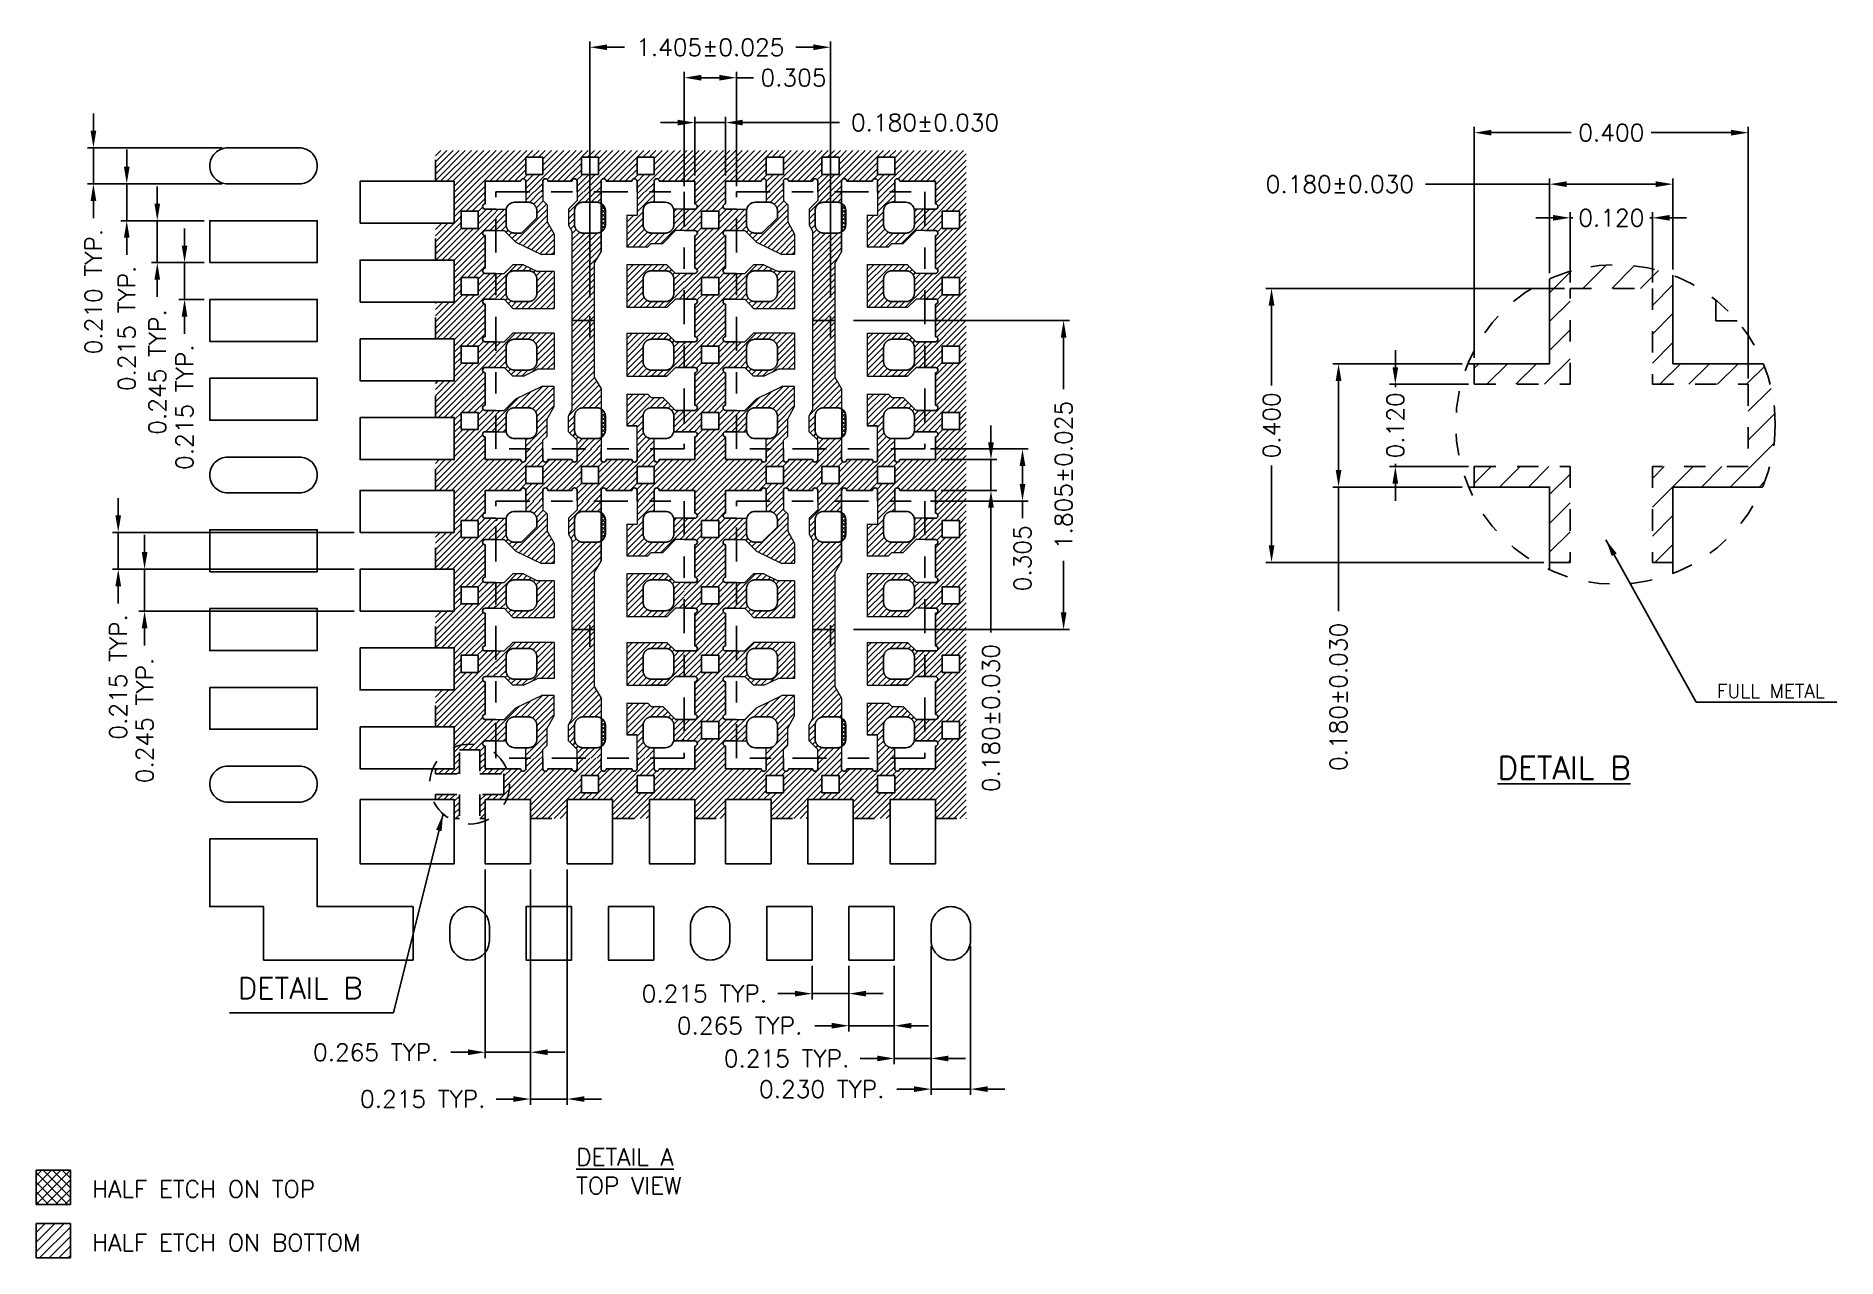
# Model space of a CAD drawing. Header units: millimetres. Extents: x 415.92 to 424.34, y 128.95 to 134.66.
import ezdxf
from ezdxf.enums import TextEntityAlignment as Align

# ---------------------------------------------------------------- set-up
doc = ezdxf.new("R2010")
doc.units = ezdxf.units.MM
doc.header["$LTSCALE"] = 0.5
doc.header["$PDMODE"] = 98
for name, pattern in [('CENTER', [50.8, 31.75, -6.35, 6.35, -6.35]), ('DASHED', [19.05, 12.7, -6.35]), ('HIDDEN', [0.375, 0.25, -0.125])]:
    doc.linetypes.add(name, pattern=pattern)
for name, color, linetype in [('1D', 4, 'Continuous'), ('BTM', 7, 'HIDDEN'), ('CEN', 2, 'CENTER'), ('DIM', 3, 'Continuous'), ('HEB', 4, 'Continuous'), ('HET', 6, 'Continuous'), ('PKG', 1, 'CENTER')]:
    doc.layers.add(name, color=color, linetype=linetype)
doc.styles.add('SIMPLEX', font='simplex.shx', dxfattribs={"bigfont": 'AllInOneBig.shx'})
doc.dimstyles.new('Standard3', dxfattribs={"dimtxt": 0.08, "dimasz": 0.08, "dimexe": 0.027, "dimexo": 0.027, "dimgap": 0.027, "dimtad": 1, "dimdec": 3, "dimlfac": 1.25, "dimrnd": 0.0005, "dimzin": 1, "dimtxsty": 'SIMPLEX', "dimcen": 0.1905, "dimclrd": 256, "dimclre": 256, "dimclrt": 256, "dimazin": 3, "dimtp": 0.03, "dimtm": 0.05, "dimtfac": 0.8, "dimtdec": 3, "dimtmove": 0, "dimatfit": 3, "dimfxl": 0.05, "dimtzin": 4, "dimlwd": -1, "dimlwe": -1})

msp = doc.modelspace()

# ---------------------------------------------------------------- texts
at = {"linetype": 'ByBlock', "style": 'SIMPLEX'}
for s, p in [('HALF ETCH ON TOP', (416.18685, 129.26962)), ('HALF ETCH ON BOTTOM', (416.18685, 129.01962))]:
    msp.add_text(s, height=0.08, dxfattribs=at).set_placement(p, align=Align.MIDDLE_LEFT)
at = {"layer": '1D', "ltscale": 0.1, "attachment_point": 1, "style": 'SIMPLEX'}
for s, insert, char_height, width in [('FULL METAL', (423.77798, 131.62852), 0.064, 0.6255286), ('{\\LDETAIL A}\\PTOP VIEW', (418.44842, 129.45914), 0.08, 0.7819107)]:
    msp.add_mtext(s, dxfattribs=dict(at, insert=insert, char_height=char_height, width=width))
at = {"layer": '1D', "color": 0, "ltscale": 0.1, "insert": (422.7538, 131.29098), "char_height": 0.1066667, "width": 0.9951107, "attachment_point": 1, "style": 'SIMPLEX'}
msp.add_mtext('{\\LDETAIL B}', dxfattribs=at)
at = {"layer": '1D', "ltscale": 0.1, "insert": (416.86743, 130.25844), "char_height": 0.1, "width": 0.7819107, "attachment_point": 1, "rotation": 0, "style": 'SIMPLEX'}
msp.add_mtext('DETAIL B', dxfattribs=at)

# ---------------------------------------------------------------- blocks, each defined once
blk = doc.blocks.new('*D103')
at = {"ltscale": 0.1, "transparency": 16777216}
for p, q in [((423.013, 133.8066), (422.933, 133.8066)), ((423.093, 133.5039), (423.093, 133.8336)), ((423.093, 133.8066), (423.1056, 133.8066)), ((423.477, 133.8066), (423.4644, 133.8066)), ((423.477, 133.5039), (423.477, 133.8336)), ((423.557, 133.8066), (423.637, 133.8066))]:
    blk.add_line(p, q, dxfattribs=at)
for points in [[(423.013, 133.82), (423.013, 133.7933), (423.093, 133.8066)], [(423.557, 133.82), (423.557, 133.7933), (423.477, 133.8066)]]:
    blk.add_solid(points, dxfattribs=at)
at = {"layer": 'Defpoints', "color": 0, "ltscale": 0.1, "transparency": 16777216}
for p in [(423.093, 133.8066), (423.093, 133.4769), (423.477, 133.4769)]:
    blk.add_point(p, dxfattribs=at)
at = {"ltscale": 0.1, "transparency": 16777216, "insert": (423.285, 133.8066), "char_height": 0.08, "attachment_point": 5, "rotation": 360, "style": 'SIMPLEX'}
blk.add_mtext('\\A1;0.120', dxfattribs=at)
blk = doc.blocks.new('*D104')
at = {"ltscale": 0.1, "transparency": 16777216}
for p, q in [((422.997, 133.9638), (422.417, 133.9638)), ((422.997, 133.5483), (422.997, 133.9908)), ((423.493, 133.9638), (423.077, 133.9638)), ((423.573, 133.5651), (423.573, 133.9908))]:
    blk.add_line(p, q, dxfattribs=at)
for points in [[(423.077, 133.9771), (423.077, 133.9504), (422.997, 133.9638)], [(423.493, 133.9771), (423.493, 133.9504), (423.573, 133.9638)]]:
    blk.add_solid(points, dxfattribs=at)
at = {"layer": 'Defpoints', "color": 0, "ltscale": 0.1, "transparency": 16777216}
for p in [(422.997, 133.9638), (422.997, 133.5213), (423.573, 133.5381)]:
    blk.add_point(p, dxfattribs=at)
at = {"ltscale": 0.1, "transparency": 16777216, "insert": (422.0167, 133.9638), "char_height": 0.08, "attachment_point": 5, "rotation": 360, "style": 'SIMPLEX'}
blk.add_mtext('\\A1;0.180%%P0.030', dxfattribs=at)
blk = doc.blocks.new('*D105')
at = {"ltscale": 0.1, "transparency": 16777216}
for p, q in [((422.645, 133.1519), (422.645, 134.2314)), ((423.925, 133.0559), (423.925, 134.2314)), ((422.725, 134.2044), (423.098, 134.2044)), ((423.845, 134.2044), (423.472, 134.2044))]:
    blk.add_line(p, q, dxfattribs=at)
for points in [[(422.725, 134.2177), (422.725, 134.1911), (422.645, 134.2044)], [(423.845, 134.2177), (423.845, 134.1911), (423.925, 134.2044)]]:
    blk.add_solid(points, dxfattribs=at)
at = {"layer": 'Defpoints', "color": 0, "ltscale": 0.1, "transparency": 16777216}
for p in [(422.645, 134.2044), (422.645, 133.1249), (423.925, 133.0289)]:
    blk.add_point(p, dxfattribs=at)
at = {"ltscale": 0.1, "transparency": 16777216, "insert": (423.285, 134.2044), "char_height": 0.08, "attachment_point": 5, "rotation": 360, "style": 'SIMPLEX'}
blk.add_mtext('\\A1;0.400', dxfattribs=at)
blk = doc.blocks.new('*D106')
at = {"ltscale": 0.1, "transparency": 16777216}
for p, q in [((423.066, 133.4769), (421.6707, 133.4769)), ((421.6977, 133.3969), (421.6977, 133.0239)), ((421.6977, 132.2769), (421.6977, 132.6499)), ((422.97, 132.1969), (421.6707, 132.1969))]:
    blk.add_line(p, q, dxfattribs=at)
for points in [[(421.6844, 133.3969), (421.7111, 133.3969), (421.6977, 133.4769)], [(421.6844, 132.2769), (421.7111, 132.2769), (421.6977, 132.1969)]]:
    blk.add_solid(points, dxfattribs=at)
at = {"layer": 'Defpoints', "color": 0, "ltscale": 0.1, "transparency": 16777216}
for p in [(423.093, 133.4769), (421.6977, 132.1969), (422.997, 132.1969)]:
    blk.add_point(p, dxfattribs=at)
at = {"ltscale": 0.1, "transparency": 16777216, "insert": (421.6977, 132.8369), "char_height": 0.08, "attachment_point": 5, "rotation": 90, "style": 'SIMPLEX'}
blk.add_mtext('\\A1;0.400', dxfattribs=at)
blk = doc.blocks.new('*D107')
at = {"ltscale": 0.1, "transparency": 16777216}
for p, q in [((422.5875, 133.1249), (421.9837, 133.1249)), ((422.0107, 133.0449), (422.0107, 132.6289)), ((422.5875, 132.5489), (421.9837, 132.5489)), ((422.0107, 132.5489), (422.0107, 131.9689))]:
    blk.add_line(p, q, dxfattribs=at)
for points in [[(421.9974, 133.0449), (422.024, 133.0449), (422.0107, 133.1249)], [(421.9974, 132.6289), (422.024, 132.6289), (422.0107, 132.5489)]]:
    blk.add_solid(points, dxfattribs=at)
at = {"layer": 'Defpoints', "color": 0, "ltscale": 0.1, "transparency": 16777216}
for p in [(422.6145, 133.1249), (422.0107, 132.5489), (422.6145, 132.5489)]:
    blk.add_point(p, dxfattribs=at)
at = {"ltscale": 0.1, "transparency": 16777216, "insert": (422.0107, 131.5686), "char_height": 0.08, "attachment_point": 5, "rotation": 90, "style": 'SIMPLEX'}
blk.add_mtext('\\A1;0.180%%P0.030', dxfattribs=at)
blk = doc.blocks.new('*D108')
at = {"ltscale": 0.1, "transparency": 16777216}
for p, q in [((422.276, 133.1089), (422.276, 133.1889)), ((422.618, 133.0289), (422.249, 133.0289)), ((422.276, 133.0289), (422.276, 133.0163)), ((422.618, 132.6449), (422.249, 132.6449)), ((422.276, 132.6449), (422.276, 132.6576)), ((422.276, 132.5649), (422.276, 132.4849))]:
    blk.add_line(p, q, dxfattribs=at)
for points in [[(422.2626, 133.1089), (422.2893, 133.1089), (422.276, 133.0289)], [(422.2626, 132.5649), (422.2893, 132.5649), (422.276, 132.6449)]]:
    blk.add_solid(points, dxfattribs=at)
at = {"layer": 'Defpoints', "color": 0, "ltscale": 0.1, "transparency": 16777216}
for p in [(422.645, 133.0289), (422.276, 132.6449), (422.645, 132.6449)]:
    blk.add_point(p, dxfattribs=at)
at = {"ltscale": 0.1, "transparency": 16777216, "insert": (422.276, 132.8369), "char_height": 0.08, "attachment_point": 5, "rotation": 90, "style": 'SIMPLEX'}
blk.add_mtext('\\A1;0.120', dxfattribs=at)
blk = doc.blocks.new('*D234')
at = {"layer": 'Defpoints', "color": 0, "ltscale": 0.1, "transparency": 16777216}
for p in [(419.637, 134.6033), (418.513, 133.4072), (419.637, 133.4072)]:
    blk.add_point(p, dxfattribs=at)
at = {"layer": 'DIM', "ltscale": 0.1, "transparency": 16777216}
for p, q in [((418.513, 133.4342), (418.513, 134.6303)), ((418.593, 134.6033), (418.6747, 134.6033)), ((419.557, 134.6033), (419.4753, 134.6033)), ((419.637, 133.4342), (419.637, 134.6303))]:
    blk.add_line(p, q, dxfattribs=at)
for points in [[(418.593, 134.6166), (418.593, 134.5899), (418.513, 134.6033)], [(419.557, 134.6166), (419.557, 134.5899), (419.637, 134.6033)]]:
    blk.add_solid(points, dxfattribs=at)
at = {"layer": 'DIM', "ltscale": 0.1, "transparency": 16777216, "insert": (419.075, 134.6033), "char_height": 0.08, "attachment_point": 5, "rotation": 360, "style": 'SIMPLEX'}
blk.add_mtext('\\A1;1.405%%P0.025', dxfattribs=at)
blk = doc.blocks.new('*D235')
at = {"layer": 'Defpoints', "color": 0, "ltscale": 0.1, "transparency": 16777216}
for p in [(419.197, 134.4611), (418.953, 133.9272), (419.197, 133.9272)]:
    blk.add_point(p, dxfattribs=at)
at = {"layer": 'DIM', "ltscale": 0.1, "transparency": 16777216}
for p, q in [((418.953, 133.9542), (418.953, 134.4881)), ((419.197, 133.9542), (419.197, 134.4881)), ((419.033, 134.4611), (419.117, 134.4611)), ((419.197, 134.4611), (419.277, 134.4611))]:
    blk.add_line(p, q, dxfattribs=at)
for points in [[(419.033, 134.4744), (419.033, 134.4477), (418.953, 134.4611)], [(419.117, 134.4744), (419.117, 134.4477), (419.197, 134.4611)]]:
    blk.add_solid(points, dxfattribs=at)
at = {"layer": 'DIM', "ltscale": 0.1, "transparency": 16777216, "insert": (419.464, 134.4611), "char_height": 0.08, "attachment_point": 5, "rotation": 360, "style": 'SIMPLEX'}
blk.add_mtext('\\A1;0.305', dxfattribs=at)
blk = doc.blocks.new('*D236')
at = {"layer": 'Defpoints', "color": 0, "ltscale": 0.1, "transparency": 16777216}
for p in [(419.147, 134.2515), (419.003, 133.9772), (419.147, 133.9772)]:
    blk.add_point(p, dxfattribs=at)
at = {"layer": 'DIM', "ltscale": 0.1, "transparency": 16777216}
for p, q in [((418.923, 134.2515), (418.843, 134.2515)), ((419.003, 134.0042), (419.003, 134.2785)), ((419.003, 134.2515), (419.147, 134.2515)), ((419.147, 134.0042), (419.147, 134.2785)), ((419.227, 134.2515), (419.6785, 134.2515))]:
    blk.add_line(p, q, dxfattribs=at)
for points in [[(418.923, 134.2649), (418.923, 134.2382), (419.003, 134.2515)], [(419.227, 134.2649), (419.227, 134.2382), (419.147, 134.2515)]]:
    blk.add_solid(points, dxfattribs=at)
at = {"layer": 'DIM', "ltscale": 0.1, "transparency": 16777216, "insert": (420.0788, 134.2515), "char_height": 0.08, "attachment_point": 5, "rotation": 360, "style": 'SIMPLEX'}
blk.add_mtext('\\A1;0.180%%P0.030', dxfattribs=at)
blk = doc.blocks.new('*D237')
at = {"layer": 'Defpoints', "color": 0, "ltscale": 0.1, "transparency": 16777216}
for p in [(419.717, 133.3272), (419.717, 131.8832), (420.7261, 131.8832)]:
    blk.add_point(p, dxfattribs=at)
at = {"layer": 'DIM', "ltscale": 0.1, "transparency": 16777216}
for p, q in [((419.744, 133.3272), (420.7531, 133.3272)), ((420.7261, 133.2472), (420.7261, 133.0056)), ((420.7261, 131.9632), (420.7261, 132.2049)), ((419.744, 131.8832), (420.7531, 131.8832))]:
    blk.add_line(p, q, dxfattribs=at)
for points in [[(420.7128, 133.2472), (420.7395, 133.2472), (420.7261, 133.3272)], [(420.7128, 131.9632), (420.7395, 131.9632), (420.7261, 131.8832)]]:
    blk.add_solid(points, dxfattribs=at)
at = {"layer": 'DIM', "ltscale": 0.1, "transparency": 16777216, "insert": (420.7261, 132.6052), "char_height": 0.08, "attachment_point": 5, "rotation": 90, "style": 'SIMPLEX'}
blk.add_mtext('\\A1;1.805%%P0.025', dxfattribs=at)
blk = doc.blocks.new('*D238')
at = {"layer": 'Defpoints', "color": 0, "ltscale": 0.1, "transparency": 16777216}
for p in [(420.077, 132.7272), (420.077, 132.4832), (420.534, 132.4832)]:
    blk.add_point(p, dxfattribs=at)
at = {"layer": 'DIM', "ltscale": 0.1, "transparency": 16777216}
for p, q in [((420.104, 132.7272), (420.561, 132.7272)), ((420.534, 132.6472), (420.534, 132.5632)), ((420.104, 132.4832), (420.561, 132.4832)), ((420.534, 132.4832), (420.534, 132.4032))]:
    blk.add_line(p, q, dxfattribs=at)
for points in [[(420.5207, 132.6472), (420.5474, 132.6472), (420.534, 132.7272)], [(420.5207, 132.5632), (420.5474, 132.5632), (420.534, 132.4832)]]:
    blk.add_solid(points, dxfattribs=at)
at = {"layer": 'DIM', "ltscale": 0.1, "transparency": 16777216, "insert": (420.534, 132.2162), "char_height": 0.08, "attachment_point": 5, "rotation": 90, "style": 'SIMPLEX'}
blk.add_mtext('\\A1;0.305', dxfattribs=at)
blk = doc.blocks.new('*D239')
at = {"layer": 'Defpoints', "color": 0, "ltscale": 0.1, "transparency": 16777216}
for p in [(420.127, 132.6772), (420.127, 132.5332), (420.3866, 132.5332)]:
    blk.add_point(p, dxfattribs=at)
at = {"layer": 'DIM', "ltscale": 0.1, "transparency": 16777216}
for p, q in [((420.3866, 132.7572), (420.3866, 132.8372)), ((420.154, 132.6772), (420.4136, 132.6772)), ((420.3866, 132.6772), (420.3866, 132.5332)), ((420.154, 132.5332), (420.4136, 132.5332)), ((420.3866, 132.4532), (420.3866, 131.8701))]:
    blk.add_line(p, q, dxfattribs=at)
for points in [[(420.3733, 132.7572), (420.3999, 132.7572), (420.3866, 132.6772)], [(420.3733, 132.4532), (420.3999, 132.4532), (420.3866, 132.5332)]]:
    blk.add_solid(points, dxfattribs=at)
at = {"layer": 'DIM', "ltscale": 0.1, "transparency": 16777216, "insert": (420.3866, 131.4698), "char_height": 0.08, "attachment_point": 5, "rotation": 90, "style": 'SIMPLEX'}
blk.add_mtext('\\A1;0.180%%P0.030', dxfattribs=at)
blk = doc.blocks.new('*D245')
at = {"layer": 'Defpoints', "color": 0, "ltscale": 0.1, "transparency": 16777216}
for p in [(416.821, 133.9652), (416.3488, 133.7932), (416.737, 133.7932)]:
    blk.add_point(p, dxfattribs=at)
at = {"layer": 'DIM', "ltscale": 0.1, "transparency": 16777216}
for p, q in [((416.3488, 134.0452), (416.3488, 134.1252)), ((416.794, 133.9652), (416.3218, 133.9652)), ((416.3488, 133.9652), (416.3488, 133.7932)), ((416.71, 133.7932), (416.3218, 133.7932)), ((416.3488, 133.7132), (416.3488, 133.6332))]:
    blk.add_line(p, q, dxfattribs=at)
for points in [[(416.3355, 134.0452), (416.3621, 134.0452), (416.3488, 133.9652)], [(416.3355, 133.7132), (416.3621, 133.7132), (416.3488, 133.7932)]]:
    blk.add_solid(points, dxfattribs=at)
at = {"layer": 'DIM', "ltscale": 0.1, "transparency": 16777216, "insert": (416.3488, 133.2901), "char_height": 0.08, "attachment_point": 5, "rotation": 90, "style": 'SIMPLEX'}
blk.add_mtext('\\A1;0.215 TYP.', dxfattribs=at)
blk = doc.blocks.new('*D246')
at = {"layer": 'Defpoints', "color": 0, "ltscale": 0.1, "transparency": 16777216}
for p in [(416.821, 134.1332), (416.1931, 133.9652), (416.821, 133.9652)]:
    blk.add_point(p, dxfattribs=at)
at = {"layer": 'DIM', "ltscale": 0.1, "transparency": 16777216}
for p, q in [((416.1931, 134.2132), (416.1931, 134.2932)), ((416.794, 134.1332), (416.1661, 134.1332)), ((416.1931, 134.1332), (416.1931, 133.9652)), ((416.794, 133.9652), (416.1661, 133.9652)), ((416.1931, 133.8852), (416.1931, 133.8052))]:
    blk.add_line(p, q, dxfattribs=at)
for points in [[(416.1798, 134.2132), (416.2064, 134.2132), (416.1931, 134.1332)], [(416.1798, 133.8852), (416.2064, 133.8852), (416.1931, 133.9652)]]:
    blk.add_solid(points, dxfattribs=at)
at = {"layer": 'DIM', "ltscale": 0.1, "transparency": 16777216, "insert": (416.1931, 133.4621), "char_height": 0.08, "attachment_point": 5, "rotation": 90, "style": 'SIMPLEX'}
blk.add_mtext('\\A1;0.210 TYP.', dxfattribs=at)
blk = doc.blocks.new('*D247')
at = {"layer": 'Defpoints', "color": 0, "ltscale": 0.1, "transparency": 16777216}
for p in [(416.737, 133.7932), (416.4915, 133.5972), (416.737, 133.5972)]:
    blk.add_point(p, dxfattribs=at)
at = {"layer": 'DIM', "ltscale": 0.1, "transparency": 16777216}
for p, q in [((416.4915, 133.8732), (416.4915, 133.9532)), ((416.71, 133.7932), (416.4645, 133.7932)), ((416.4915, 133.7932), (416.4915, 133.5972)), ((416.71, 133.5972), (416.4645, 133.5972)), ((416.4915, 133.5172), (416.4915, 133.4372))]:
    blk.add_line(p, q, dxfattribs=at)
for points in [[(416.4781, 133.8732), (416.5048, 133.8732), (416.4915, 133.7932)], [(416.4781, 133.5172), (416.5048, 133.5172), (416.4915, 133.5972)]]:
    blk.add_solid(points, dxfattribs=at)
at = {"layer": 'DIM', "ltscale": 0.1, "transparency": 16777216, "insert": (416.4915, 133.0864), "char_height": 0.08, "attachment_point": 5, "rotation": 90, "style": 'SIMPLEX'}
blk.add_mtext('\\A1;0.245 TYP.', dxfattribs=at)
blk = doc.blocks.new('*D248')
at = {"layer": 'Defpoints', "color": 0, "ltscale": 0.1, "transparency": 16777216}
for p in [(416.737, 133.5972), (416.6189, 133.4252), (416.737, 133.4252)]:
    blk.add_point(p, dxfattribs=at)
at = {"layer": 'DIM', "ltscale": 0.1, "transparency": 16777216}
for p, q in [((416.6189, 133.6772), (416.6189, 133.7572)), ((416.71, 133.5972), (416.5919, 133.5972)), ((416.6189, 133.5972), (416.6189, 133.4252)), ((416.71, 133.4252), (416.5919, 133.4252)), ((416.6189, 133.3452), (416.6189, 133.2652))]:
    blk.add_line(p, q, dxfattribs=at)
for points in [[(416.6055, 133.6772), (416.6322, 133.6772), (416.6189, 133.5972)], [(416.6055, 133.3452), (416.6322, 133.3452), (416.6189, 133.4252)]]:
    blk.add_solid(points, dxfattribs=at)
at = {"layer": 'DIM', "ltscale": 0.1, "transparency": 16777216, "insert": (416.6189, 132.9221), "char_height": 0.08, "attachment_point": 5, "rotation": 90, "style": 'SIMPLEX'}
blk.add_mtext('\\A1;0.215 TYP.', dxfattribs=at)
blk = doc.blocks.new('*D249')
at = {"layer": 'Defpoints', "color": 0, "ltscale": 0.1, "transparency": 16777216}
for p in [(417.439, 132.3372), (416.309, 132.1652), (417.439, 132.1652)]:
    blk.add_point(p, dxfattribs=at)
at = {"layer": 'DIM', "ltscale": 0.1, "transparency": 16777216}
for p, q in [((416.309, 132.4172), (416.309, 132.4972)), ((417.412, 132.3372), (416.282, 132.3372)), ((416.309, 132.3372), (416.309, 132.1652)), ((417.412, 132.1652), (416.282, 132.1652)), ((416.309, 132.0852), (416.309, 132.0052))]:
    blk.add_line(p, q, dxfattribs=at)
for points in [[(416.2957, 132.4172), (416.3224, 132.4172), (416.309, 132.3372)], [(416.2957, 132.0852), (416.3224, 132.0852), (416.309, 132.1652)]]:
    blk.add_solid(points, dxfattribs=at)
at = {"layer": 'DIM', "ltscale": 0.1, "transparency": 16777216, "insert": (416.309, 131.6621), "char_height": 0.08, "attachment_point": 5, "rotation": 90, "style": 'SIMPLEX'}
blk.add_mtext('\\A1;0.215 TYP.', dxfattribs=at)
blk = doc.blocks.new('*D240')
at = {"layer": 'Defpoints', "color": 0, "ltscale": 0.1, "transparency": 16777216}
for p in [(417.439, 132.1652), (416.4322, 131.9692), (417.439, 131.9692)]:
    blk.add_point(p, dxfattribs=at)
at = {"layer": 'DIM', "ltscale": 0.1, "transparency": 16777216}
for p, q in [((416.4322, 132.2452), (416.4322, 132.3252)), ((417.412, 132.1652), (416.4052, 132.1652)), ((416.4322, 132.1652), (416.4322, 131.9692)), ((417.412, 131.9692), (416.4052, 131.9692)), ((416.4322, 131.8892), (416.4322, 131.8092))]:
    blk.add_line(p, q, dxfattribs=at)
for points in [[(416.4189, 132.2452), (416.4456, 132.2452), (416.4322, 132.1652)], [(416.4189, 131.8892), (416.4456, 131.8892), (416.4322, 131.9692)]]:
    blk.add_solid(points, dxfattribs=at)
at = {"layer": 'DIM', "ltscale": 0.1, "transparency": 16777216, "insert": (416.4322, 131.4584), "char_height": 0.08, "attachment_point": 5, "rotation": 90, "style": 'SIMPLEX'}
blk.add_mtext('\\A1;0.245 TYP.', dxfattribs=at)
blk = doc.blocks.new('*D241')
at = {"layer": 'Defpoints', "color": 0, "ltscale": 0.1, "transparency": 16777216}
for p in [(420.107, 130.4312), (420.291, 130.4312), (420.107, 129.7364)]:
    blk.add_point(p, dxfattribs=at)
at = {"layer": 'DIM', "ltscale": 0.1, "transparency": 16777216}
for p, q in [((420.107, 130.4042), (420.107, 129.7094)), ((420.291, 130.4042), (420.291, 129.7094)), ((420.027, 129.7364), (419.947, 129.7364)), ((420.291, 129.7364), (420.107, 129.7364)), ((420.371, 129.7364), (420.451, 129.7364))]:
    blk.add_line(p, q, dxfattribs=at)
for points in [[(420.027, 129.7497), (420.027, 129.723), (420.107, 129.7364)], [(420.371, 129.7497), (420.371, 129.723), (420.291, 129.7364)]]:
    blk.add_solid(points, dxfattribs=at)
at = {"layer": 'DIM', "ltscale": 0.1, "transparency": 16777216, "insert": (419.5962, 129.7364), "char_height": 0.08, "attachment_point": 5, "rotation": 360, "style": 'SIMPLEX'}
blk.add_mtext('\\A1;0.230 TYP.', dxfattribs=at)
blk = doc.blocks.new('*D242')
at = {"layer": 'Defpoints', "color": 0, "ltscale": 0.1, "transparency": 16777216}
for p in [(420.107, 130.4312), (419.935, 130.3392), (419.935, 129.8798)]:
    blk.add_point(p, dxfattribs=at)
at = {"layer": 'DIM', "ltscale": 0.1, "transparency": 16777216}
for p, q in [((420.107, 130.4042), (420.107, 129.8528)), ((419.935, 130.3122), (419.935, 129.8528)), ((419.855, 129.8798), (419.775, 129.8798)), ((420.107, 129.8798), (419.935, 129.8798)), ((420.187, 129.8798), (420.267, 129.8798))]:
    blk.add_line(p, q, dxfattribs=at)
for points in [[(419.855, 129.8931), (419.855, 129.8664), (419.935, 129.8798)], [(420.187, 129.8931), (420.187, 129.8664), (420.107, 129.8798)]]:
    blk.add_solid(points, dxfattribs=at)
at = {"layer": 'DIM', "ltscale": 0.1, "transparency": 16777216, "insert": (419.4318, 129.8798), "char_height": 0.08, "attachment_point": 5, "rotation": 360, "style": 'SIMPLEX'}
blk.add_mtext('\\A1;0.215 TYP.', dxfattribs=at)
blk = doc.blocks.new('*D243')
at = {"layer": 'Defpoints', "color": 0, "ltscale": 0.1, "transparency": 16777216}
for p in [(419.723, 130.3392), (419.935, 130.3392), (419.723, 130.0327)]:
    blk.add_point(p, dxfattribs=at)
at = {"layer": 'DIM', "ltscale": 0.1, "transparency": 16777216}
for p, q in [((419.723, 130.3122), (419.723, 130.0057)), ((419.935, 130.3122), (419.935, 130.0057)), ((419.643, 130.0327), (419.563, 130.0327)), ((419.935, 130.0327), (419.723, 130.0327)), ((420.015, 130.0327), (420.095, 130.0327))]:
    blk.add_line(p, q, dxfattribs=at)
for points in [[(419.643, 130.0461), (419.643, 130.0194), (419.723, 130.0327)], [(420.015, 130.0461), (420.015, 130.0194), (419.935, 130.0327)]]:
    blk.add_solid(points, dxfattribs=at)
at = {"layer": 'DIM', "ltscale": 0.1, "transparency": 16777216, "insert": (419.2122, 130.0327), "char_height": 0.08, "attachment_point": 5, "rotation": 360, "style": 'SIMPLEX'}
blk.add_mtext('\\A1;0.265 TYP.', dxfattribs=at)
blk = doc.blocks.new('*D244')
at = {"layer": 'Defpoints', "color": 0, "ltscale": 0.1, "transparency": 16777216}
for p in [(419.551, 130.3392), (419.723, 130.3392), (419.551, 130.1825)]:
    blk.add_point(p, dxfattribs=at)
at = {"layer": 'DIM', "ltscale": 0.1, "transparency": 16777216}
for p, q in [((419.551, 130.3122), (419.551, 130.1555)), ((419.723, 130.3122), (419.723, 130.1555)), ((419.471, 130.1825), (419.391, 130.1825)), ((419.723, 130.1825), (419.551, 130.1825)), ((419.803, 130.1825), (419.883, 130.1825))]:
    blk.add_line(p, q, dxfattribs=at)
for points in [[(419.471, 130.1959), (419.471, 130.1692), (419.551, 130.1825)], [(419.803, 130.1959), (419.803, 130.1692), (419.723, 130.1825)]]:
    blk.add_solid(points, dxfattribs=at)
at = {"layer": 'DIM', "ltscale": 0.1, "transparency": 16777216, "insert": (419.0478, 130.1825), "char_height": 0.08, "attachment_point": 5, "rotation": 360, "style": 'SIMPLEX'}
blk.add_mtext('\\A1;0.215 TYP.', dxfattribs=at)
blk = doc.blocks.new('*D250')
at = {"layer": 'Defpoints', "color": 0, "ltscale": 0.1, "transparency": 16777216}
for p in [(418.235, 130.7892), (418.407, 130.7892), (418.235, 129.6901)]:
    blk.add_point(p, dxfattribs=at)
at = {"layer": 'DIM', "ltscale": 0.1, "transparency": 16777216}
for p, q in [((418.235, 130.7622), (418.235, 129.6631)), ((418.407, 130.7622), (418.407, 129.6631)), ((418.155, 129.6901), (418.075, 129.6901)), ((418.407, 129.6901), (418.235, 129.6901)), ((418.487, 129.6901), (418.567, 129.6901))]:
    blk.add_line(p, q, dxfattribs=at)
for points in [[(418.155, 129.7034), (418.155, 129.6768), (418.235, 129.6901)], [(418.487, 129.7034), (418.487, 129.6768), (418.407, 129.6901)]]:
    blk.add_solid(points, dxfattribs=at)
at = {"layer": 'DIM', "ltscale": 0.1, "transparency": 16777216, "insert": (417.7318, 129.6901), "char_height": 0.08, "attachment_point": 5, "rotation": 360, "style": 'SIMPLEX'}
blk.add_mtext('\\A1;0.215 TYP.', dxfattribs=at)
blk = doc.blocks.new('*D251')
at = {"layer": 'Defpoints', "color": 0, "ltscale": 0.1, "transparency": 16777216}
for p in [(418.023, 130.7892), (418.235, 130.7892), (418.023, 129.9087)]:
    blk.add_point(p, dxfattribs=at)
at = {"layer": 'DIM', "ltscale": 0.1, "transparency": 16777216}
for p, q in [((418.023, 130.7622), (418.023, 129.8817)), ((418.235, 130.7622), (418.235, 129.8817)), ((417.943, 129.9087), (417.863, 129.9087)), ((418.235, 129.9087), (418.023, 129.9087)), ((418.315, 129.9087), (418.395, 129.9087))]:
    blk.add_line(p, q, dxfattribs=at)
for points in [[(417.943, 129.9221), (417.943, 129.8954), (418.023, 129.9087)], [(418.315, 129.9221), (418.315, 129.8954), (418.235, 129.9087)]]:
    blk.add_solid(points, dxfattribs=at)
at = {"layer": 'DIM', "ltscale": 0.1, "transparency": 16777216, "insert": (417.5122, 129.9087), "char_height": 0.08, "attachment_point": 5, "rotation": 360, "style": 'SIMPLEX'}
blk.add_mtext('\\A1;0.265 TYP.', dxfattribs=at)

# ---------------------------------------------------------------- dimensions: what is measured, and where the dimension line sits
at = {"ltscale": 0.1}
for base, p1, p2, angle, text, picture, middle in [((422.64503, 134.20441), (423.92503, 133.02895), (422.64503, 133.12495), 360, '0.400', '*D105', (423.28503, 134.20441)), ((422.99703, 133.96376), (423.57303, 133.53805), (422.99703, 133.52134), 360, '0.180%%P0.030', '*D104', (422.01669, 133.96376)), ((423.09303, 133.80662), (423.47703, 133.47695), (423.09303, 133.47695), 360, '0.120', '*D103', (423.28503, 133.80662)), ((422.01071, 132.54895), (422.61454, 133.12495), (422.61454, 132.54895), 90, '0.180%%P0.030', '*D107', (422.01071, 131.56861))]:
    dim = msp.add_linear_dim(base=base, p1=p1, p2=p2, angle=angle, text=text, dimstyle='Standard3', dxfattribs=at)
    dim.commit()
    dim.dimension.update_dxf_attribs({"geometry": picture, "text_midpoint": middle, "dimtype": 160})
for base, p1, p2, text, picture, middle in [((421.69774, 132.19695), (423.09303, 133.47695), (422.99703, 132.19695), '0.400', '*D106', (421.69774, 132.83695)), ((422.27596, 132.64495), (422.64503, 133.02895), (422.64503, 132.64495), '0.120', '*D108', (422.27596, 132.83695))]:
    dim = msp.add_linear_dim(base=base, p1=p1, p2=p2, angle=90, text=text, dimstyle='Standard3', dxfattribs=at)
    dim.commit()
    dim.dimension.update_dxf_attribs({"geometry": picture, "text_midpoint": middle})
at = {"layer": 'DIM', "ltscale": 0.1}
for base, p1, p2, angle, text, picture, middle in [((419.63698, 134.60328), (418.51298, 133.40724), (419.63698, 133.40724), 360, '<>%%P0.025', '*D234', (419.07498, 134.60328)), ((416.19309, 133.96524), (416.82098, 134.13324), (416.82098, 133.96524), 90, '<> TYP.', '*D246', (416.19309, 133.46205)), ((416.34879, 133.79324), (416.82098, 133.96524), (416.73698, 133.79324), 90, '<> TYP.', '*D245', (416.34879, 133.29005)), ((416.49147, 133.59724), (416.73698, 133.79324), (416.73698, 133.59724), 90, '<> TYP.', '*D247', (416.49147, 133.08643)), ((416.61887, 133.42524), (416.73698, 133.59724), (416.73698, 133.42524), 90, '<> TYP.', '*D248', (416.61887, 132.92205)), ((420.72612, 131.88324), (419.71698, 133.32724), (419.71698, 131.88324), 90, '<>%%P0.025', '*D237', (420.72612, 132.60524)), ((416.30902, 132.16524), (417.43898, 132.33724), (417.43898, 132.16524), 90, '<> TYP.', '*D249', (416.30902, 131.66205)), ((416.43224, 131.96924), (417.43898, 132.16524), (417.43898, 131.96924), 90, '<> TYP.', '*D240', (416.43224, 131.45843)), ((418.02298, 129.90873), (418.23498, 130.78924), (418.02298, 130.78924), 360, '<> TYP.', '*D251', (417.51217, 129.90873)), ((418.23498, 129.69012), (418.40698, 130.78924), (418.23498, 130.78924), 360, '<> TYP.', '*D250', (417.73179, 129.69012)), ((419.93498, 129.87976), (420.10698, 130.43124), (419.93498, 130.33924), 360, '<> TYP.', '*D242', (419.43179, 129.87976)), ((420.10698, 129.73636), (420.29098, 130.43124), (420.10698, 130.43124), 360, '<> TYP.', '*D241', (419.59617, 129.73636)), ((419.55098, 130.18252), (419.72298, 130.33924), (419.55098, 130.33924), 360, '<> TYP.', '*D244', (419.04779, 130.18252)), ((419.72298, 130.03274), (419.93498, 130.33924), (419.72298, 130.33924), 360, '<> TYP.', '*D243', (419.21217, 130.03274))]:
    dim = msp.add_linear_dim(base=base, p1=p1, p2=p2, angle=angle, text=text, dimstyle='Standard3', dxfattribs=at)
    dim.commit()
    dim.dimension.update_dxf_attribs({"geometry": picture, "text_midpoint": middle})
for base, p1, p2, angle, picture, middle in [((419.19698, 134.46105), (418.95298, 133.92724), (419.19698, 133.92724), 360, '*D235', (419.46398, 134.46105)), ((420.53404, 132.48324), (420.07698, 132.72724), (420.07698, 132.48324), 90, '*D238', (420.53404, 132.21624))]:
    dim = msp.add_linear_dim(base=base, p1=p1, p2=p2, angle=angle, dimstyle='Standard3', dxfattribs=at)
    dim.commit()
    dim.dimension.update_dxf_attribs({"geometry": picture, "text_midpoint": middle})
for base, p1, p2, angle, picture, middle in [((419.14698, 134.25155), (419.00298, 133.97724), (419.14698, 133.97724), 360, '*D236', (420.07884, 134.25155)), ((420.3866, 132.53324), (420.12698, 132.67724), (420.12698, 132.53324), 90, '*D239', (420.3866, 131.46976))]:
    dim = msp.add_linear_dim(base=base, p1=p1, p2=p2, angle=angle, text='<>%%P0.030', dimstyle='Standard3', dxfattribs=at)
    dim.commit()
    dim.dimension.update_dxf_attribs({"geometry": picture, "text_midpoint": middle, "dimtype": 160})

# ---------------------------------------------------------------- hatches: boundary and pattern name
at = {"layer": 'HEB', "ltscale": 0.1}
h = msp.add_hatch(dxfattribs=at)
h.set_pattern_fill('ANSI31', color=256, scale=0.0064)
h.set_pattern_definition([(45, (430.300537, 132.266394), (-0.01436841, 0.01436841), [])])
h.paths.add_polyline_path([(420.27098, 131.28324), (420.12698, 131.28324), (420.12698, 131.23324), (419.96098, 131.23324, -1), (419.93698, 131.23324), (419.93698, 131.28324), (419.85698, 131.28324), (419.85698, 131.23324, -1), (419.83298, 131.23324), (419.71298, 131.23324, -1), (419.68898, 131.23324), (419.68898, 131.28324), (419.57698, 131.28324), (419.57698, 131.23324, -1), (419.55298, 131.23324), (419.44098, 131.23324, -1), (419.41698, 131.23324), (419.41698, 131.28324), (419.33698, 131.28324), (419.33698, 131.23324, -1), (419.31298, 131.23324), (419.14698, 131.23324), (419.14698, 131.28324), (419.00298, 131.28324), (419.00298, 131.23324), (418.83698, 131.23324, -1), (418.81298, 131.23324), (418.81298, 131.28324), (418.73298, 131.28324), (418.73298, 131.23324, -1), (418.70898, 131.23324), (418.58898, 131.23324, -1), (418.56498, 131.23324), (418.56498, 131.28324), (418.45298, 131.28324), (418.45298, 131.23324, -1), (418.42898, 131.23324), (418.31698, 131.23324, -1), (418.29298, 131.23324), (418.29298, 131.28324), (418.21298, 131.28324), (418.21298, 131.23324, -1), (418.18898, 131.23324), (418.02298, 131.23324), (418.02298, 131.28324), (417.99898, 131.28324), (417.99898, 131.20924), (418.11098, 131.20924), (418.11098, 131.11324), (417.99898, 131.11324), (417.99898, 131.00124), (418.02298, 131.00124), (418.02298, 131.08924), (418.23498, 131.08924), (418.23498, 131.00124), (418.40698, 131.00124), (418.40698, 131.08924), (418.61898, 131.08924), (418.61898, 131.00124), (418.79098, 131.00124), (418.79098, 131.08924), (419.00298, 131.08924), (419.00298, 131.00124), (419.14698, 131.00124), (419.14698, 131.08924), (419.35898, 131.08924), (419.35898, 131.00124), (419.53098, 131.00124), (419.53098, 131.08924), (419.74298, 131.08924), (419.74298, 131.00124), (419.91498, 131.00124), (419.91498, 131.08924), (420.12698, 131.08924), (420.12698, 131.00124), (420.27098, 131.00124)])
h.paths.add_polyline_path([(418.81298, 131.12124), (418.73298, 131.12124), (418.73298, 131.20124), (418.81298, 131.20124)], flags=16)
h.paths.add_polyline_path([(419.33698, 131.20124), (419.41698, 131.20124), (419.41698, 131.12124), (419.33698, 131.12124)], flags=16)
h.paths.add_polyline_path([(418.55298, 131.12124), (418.47298, 131.12124), (418.47298, 131.20124), (418.55298, 131.20124)], flags=16)
h.paths.add_polyline_path([(419.59698, 131.20124), (419.67698, 131.20124), (419.67698, 131.12124), (419.59698, 131.12124)], flags=16)
h.paths.add_polyline_path([(419.85698, 131.20124), (419.93698, 131.20124), (419.93698, 131.12124), (419.85698, 131.12124)], flags=16)
h.paths.add_polyline_path([(417.90298, 131.11324), (417.79098, 131.11324), (417.79098, 131.08924), (417.87898, 131.08924), (417.87898, 131.00124), (417.90298, 131.00124)])
h.paths.add_polyline_path([(417.90298, 131.28324), (417.87898, 131.28324), (417.87898, 131.23324), (417.79098, 131.23324), (417.79098, 131.20924), (417.90298, 131.20924)])
h.paths.add_polyline_path([(418.02298, 131.95924, -1), (418.02298, 131.98324), (418.07298, 131.98324), (418.07298, 132.10324), (418.02298, 132.10324, -1), (418.02298, 132.12724), (418.02298, 132.27924, -1), (418.02298, 132.30324), (418.07298, 132.30324), (418.07298, 132.40324), (418.02298, 132.40324, -1), (418.02298, 132.42724), (418.02298, 132.48324), (417.87898, 132.48324), (417.87898, 132.33724), (417.79098, 132.33724), (417.79098, 132.16524), (417.87898, 132.16524), (417.87898, 131.96924), (417.79098, 131.96924), (417.79098, 131.79724), (417.87898, 131.79724), (417.87898, 131.60124), (417.79098, 131.60124), (417.79098, 131.42924), (417.87898, 131.42924), (417.87898, 131.28324), (417.90298, 131.28324), (417.90298, 131.32124), (417.99898, 131.32124), (417.99898, 131.28324), (418.02298, 131.28324), (418.02298, 131.33924, -1), (418.02298, 131.36324), (418.07298, 131.36324), (418.07298, 131.46324), (418.02298, 131.46324, -1), (418.02298, 131.48724), (418.02298, 131.63924, -1), (418.02298, 131.66324), (418.07298, 131.66324), (418.07298, 131.78324), (418.02298, 131.78324, -1), (418.02298, 131.80724)])
h.paths.add_polyline_path([(417.91098, 132.00324), (417.91098, 132.08324), (417.99098, 132.08324), (417.99098, 132.00324)], flags=16)
h.paths.add_polyline_path([(417.91098, 131.76324), (417.99098, 131.76324), (417.99098, 131.68324), (417.91098, 131.68324)], flags=16)
h.paths.add_polyline_path([(417.91098, 132.31324), (417.91098, 132.39324), (417.99098, 132.39324), (417.99098, 132.31324)], flags=16)
h.paths.add_polyline_path([(419.14698, 131.95924, -1), (419.14698, 131.98324), (419.19698, 131.98324), (419.19698, 132.10324), (419.14698, 132.10324, -1), (419.14698, 132.12724), (419.14698, 132.27924, -1), (419.14698, 132.30324), (419.19698, 132.30324), (419.19698, 132.40324), (419.14698, 132.40324, -1), (419.14698, 132.42724), (419.14698, 132.48324), (419.00298, 132.48324), (419.00298, 132.42724, -1), (419.00298, 132.40324), (418.95298, 132.40324), (418.95298, 132.30324), (419.00298, 132.30324, -1), (419.00298, 132.27924), (419.00298, 132.12724, -1), (419.00298, 132.10324), (418.95298, 132.10324), (418.95298, 131.98324), (419.00298, 131.98324, -1), (419.00298, 131.95924), (419.00298, 131.80724, -1), (419.00298, 131.78324), (418.95298, 131.78324), (418.95298, 131.66324), (419.00298, 131.66324, -1), (419.00298, 131.63924), (419.00298, 131.48724, -1), (419.00298, 131.46324), (418.95298, 131.46324), (418.95298, 131.36324), (419.00298, 131.36324, -1), (419.00298, 131.33924), (419.00298, 131.28324), (419.14698, 131.28324), (419.14698, 131.33924, -1), (419.14698, 131.36324), (419.19698, 131.36324), (419.19698, 131.46324), (419.14698, 131.46324, -1), (419.14698, 131.48724), (419.14698, 131.63924, -1), (419.14698, 131.66324), (419.19698, 131.66324), (419.19698, 131.78324), (419.14698, 131.78324, -1), (419.14698, 131.80724)])
h.paths.add_polyline_path([(419.03498, 132.00324), (419.03498, 132.08324), (419.11498, 132.08324), (419.11498, 132.00324)], flags=16)
h.paths.add_polyline_path([(419.11498, 131.76324), (419.11498, 131.68324), (419.03498, 131.68324), (419.03498, 131.76324)], flags=16)
h.paths.add_polyline_path([(419.03498, 132.31324), (419.03498, 132.39324), (419.11498, 132.39324), (419.11498, 132.31324)], flags=16)
h.paths.add_polyline_path([(419.11498, 131.45324), (419.11498, 131.37324), (419.03498, 131.37324), (419.03498, 131.45324)], flags=16)
h.paths.add_polyline_path([(420.27098, 132.48324), (420.12698, 132.48324), (420.12698, 132.42724, -1), (420.12698, 132.40324), (420.07698, 132.40324), (420.07698, 132.30324), (420.12698, 132.30324, -1), (420.12698, 132.27924), (420.12698, 132.12724, -1), (420.12698, 132.10324), (420.07698, 132.10324), (420.07698, 131.98324), (420.12698, 131.98324, -1), (420.12698, 131.95924), (420.12698, 131.80724, -1), (420.12698, 131.78324), (420.07698, 131.78324), (420.07698, 131.66324), (420.12698, 131.66324, -1), (420.12698, 131.63924), (420.12698, 131.48724, -1), (420.12698, 131.46324), (420.07698, 131.46324), (420.07698, 131.36324), (420.12698, 131.36324, -1), (420.12698, 131.33924), (420.12698, 131.28324), (420.27098, 131.28324)])
h.paths.add_polyline_path([(420.15898, 132.00324), (420.15898, 132.08324), (420.23898, 132.08324), (420.23898, 132.00324)], flags=16)
h.paths.add_polyline_path([(420.23898, 131.76324), (420.23898, 131.68324), (420.15898, 131.68324), (420.15898, 131.76324)], flags=16)
h.paths.add_polyline_path([(420.15898, 132.31324), (420.15898, 132.39324), (420.23898, 132.39324), (420.23898, 132.31324)], flags=16)
h.paths.add_polyline_path([(420.23898, 131.45324), (420.23898, 131.37324), (420.15898, 131.37324), (420.15898, 131.45324)], flags=16)
h.paths.add_polyline_path([(420.27098, 132.72724), (420.12698, 132.72724), (420.12698, 132.67724), (419.96098, 132.67724, -1), (419.93698, 132.67724), (419.93698, 132.72724), (419.85698, 132.72724), (419.85698, 132.67724, -1), (419.83298, 132.67724), (419.71298, 132.67724, -1), (419.68898, 132.67724), (419.68898, 132.72724), (419.57698, 132.72724), (419.57698, 132.67724, -1), (419.55298, 132.67724), (419.44098, 132.67724, -1), (419.41698, 132.67724), (419.41698, 132.72724), (419.33698, 132.72724), (419.33698, 132.67724, -1), (419.31298, 132.67724), (419.14698, 132.67724), (419.14698, 132.72724), (419.00298, 132.72724), (419.00298, 132.67724), (418.83698, 132.67724, -1), (418.81298, 132.67724), (418.81298, 132.72724), (418.73298, 132.72724), (418.73298, 132.67724, -1), (418.70898, 132.67724), (418.58898, 132.67724, -1), (418.56498, 132.67724), (418.56498, 132.72724), (418.45298, 132.72724), (418.45298, 132.67724, -1), (418.42898, 132.67724), (418.31698, 132.67724, -1), (418.29298, 132.67724), (418.29298, 132.72724), (418.21298, 132.72724), (418.21298, 132.67724, -1), (418.18898, 132.67724), (418.02298, 132.67724), (418.02298, 132.72724), (417.87898, 132.72724), (417.87898, 132.67724), (417.79098, 132.67724), (417.79098, 132.53324), (417.87898, 132.53324), (417.87898, 132.48324), (418.02298, 132.48324), (418.02298, 132.53324), (418.18898, 132.53324, -1), (418.21298, 132.53324), (418.21298, 132.48324), (418.29298, 132.48324), (418.29298, 132.53324, -1), (418.31698, 132.53324), (418.42898, 132.53324, -1), (418.45298, 132.53324), (418.45298, 132.48324), (418.56498, 132.48324), (418.56498, 132.53324, -1), (418.58898, 132.53324), (418.70898, 132.53324, -1), (418.73298, 132.53324), (418.73298, 132.48324), (418.81298, 132.48324), (418.81298, 132.53324, -1), (418.83698, 132.53324), (419.00298, 132.53324), (419.00298, 132.48324), (419.14698, 132.48324), (419.14698, 132.53324), (419.31298, 132.53324, -1), (419.33698, 132.53324), (419.33698, 132.48324), (419.41698, 132.48324), (419.41698, 132.53324, -1), (419.44098, 132.53324), (419.55298, 132.53324, -1), (419.57698, 132.53324), (419.57698, 132.48324), (419.68898, 132.48324), (419.68898, 132.53324, -1), (419.71298, 132.53324), (419.83298, 132.53324, -1), (419.85698, 132.53324), (419.85698, 132.48324), (419.93698, 132.48324), (419.93698, 132.53324, -1), (419.96098, 132.53324), (420.12698, 132.53324), (420.12698, 132.48324), (420.27098, 132.48324)])
h.paths.add_polyline_path([(419.93698, 132.56524), (419.85698, 132.56524), (419.85698, 132.64524), (419.93698, 132.64524)], flags=16)
h.paths.add_polyline_path([(419.67698, 132.56524), (419.59698, 132.56524), (419.59698, 132.64524), (419.67698, 132.64524)], flags=16)
h.paths.add_polyline_path([(419.41698, 132.56524), (419.33698, 132.56524), (419.33698, 132.64524), (419.41698, 132.64524)], flags=16)
h.paths.add_polyline_path([(418.81298, 132.56524), (418.73298, 132.56524), (418.73298, 132.64524), (418.81298, 132.64524)], flags=16)
h.paths.add_polyline_path([(418.55298, 132.56524), (418.47298, 132.56524), (418.47298, 132.64524), (418.55298, 132.64524)], flags=16)
h.paths.add_polyline_path([(418.29298, 132.56524), (418.21298, 132.56524), (418.21298, 132.64524), (418.29298, 132.64524)], flags=16)
h.paths.add_polyline_path([(420.27098, 133.92724), (420.12698, 133.92724), (420.12698, 133.87124, -1), (420.12698, 133.84724), (420.07698, 133.84724), (420.07698, 133.74724), (420.12698, 133.74724, -1), (420.12698, 133.72324), (420.12698, 133.57124, -1), (420.12698, 133.54724), (420.07698, 133.54724), (420.07698, 133.42724), (420.12698, 133.42724, -1), (420.12698, 133.40324), (420.12698, 133.25124, -1), (420.12698, 133.22724), (420.07698, 133.22724), (420.07698, 133.10724), (420.12698, 133.10724, -1), (420.12698, 133.08324), (420.12698, 132.93124, -1), (420.12698, 132.90724), (420.07698, 132.90724), (420.07698, 132.80724), (420.12698, 132.80724, -1), (420.12698, 132.78324), (420.12698, 132.72724), (420.27098, 132.72724)])
h.paths.add_polyline_path([(420.23898, 132.89724), (420.23898, 132.81724), (420.15898, 132.81724), (420.15898, 132.89724)], flags=16)
h.paths.add_polyline_path([(420.15898, 133.12724), (420.15898, 133.20724), (420.23898, 133.20724), (420.23898, 133.12724)], flags=16)
h.paths.add_polyline_path([(420.15898, 133.44724), (420.15898, 133.52724), (420.23898, 133.52724), (420.23898, 133.44724)], flags=16)
h.paths.add_polyline_path([(420.15898, 133.75724), (420.15898, 133.83724), (420.23898, 133.83724), (420.23898, 133.75724)], flags=16)
h.paths.add_polyline_path([(420.27098, 134.12124), (417.79098, 134.12124), (417.79098, 133.97724), (417.87898, 133.97724), (417.87898, 133.92724), (418.02298, 133.92724), (418.02298, 133.97724), (418.18898, 133.97724, -1), (418.21298, 133.97724), (418.21298, 133.92724), (418.29298, 133.92724), (418.29298, 133.97724, -1), (418.31698, 133.97724), (418.42898, 133.97724, -1), (418.45298, 133.97724), (418.45298, 133.92724), (418.56498, 133.92724), (418.56498, 133.97724, -1), (418.58898, 133.97724), (418.70898, 133.97724, -1), (418.73298, 133.97724), (418.73298, 133.92724), (418.81298, 133.92724), (418.81298, 133.97724, -1), (418.83698, 133.97724), (419.00298, 133.97724), (419.00298, 133.92724), (419.14698, 133.92724), (419.14698, 133.97724), (419.31298, 133.97724, -1), (419.33698, 133.97724), (419.33698, 133.92724), (419.41698, 133.92724), (419.41698, 133.97724, -1), (419.44098, 133.97724), (419.55298, 133.97724, -1), (419.57698, 133.97724), (419.57698, 133.92724), (419.68898, 133.92724), (419.68898, 133.97724, -1), (419.71298, 133.97724), (419.83298, 133.97724, -1), (419.85698, 133.97724), (419.85698, 133.92724), (419.93698, 133.92724), (419.93698, 133.97724, -1), (419.96098, 133.97724), (420.12698, 133.97724), (420.12698, 133.92724), (420.27098, 133.92724)])
h.paths.add_polyline_path([(419.93698, 134.00924), (419.85698, 134.00924), (419.85698, 134.08924), (419.93698, 134.08924)], flags=16)
h.paths.add_polyline_path([(419.67698, 134.00924), (419.59698, 134.00924), (419.59698, 134.08924), (419.67698, 134.08924)], flags=16)
h.paths.add_polyline_path([(419.41698, 134.00924), (419.33698, 134.00924), (419.33698, 134.08924), (419.41698, 134.08924)], flags=16)
h.paths.add_polyline_path([(418.81298, 134.00924), (418.73298, 134.00924), (418.73298, 134.08924), (418.81298, 134.08924)], flags=16)
h.paths.add_polyline_path([(418.55298, 134.00924), (418.47298, 134.00924), (418.47298, 134.08924), (418.55298, 134.08924)], flags=16)
h.paths.add_polyline_path([(418.29298, 134.00924), (418.21298, 134.00924), (418.21298, 134.08924), (418.29298, 134.08924)], flags=16)
h.paths.add_polyline_path([(419.14698, 133.92724), (419.00298, 133.92724), (419.00298, 133.87124, -1), (419.00298, 133.84724), (418.95298, 133.84724), (418.95298, 133.74724), (419.00298, 133.74724, -1), (419.00298, 133.72324), (419.00298, 133.57124, -1), (419.00298, 133.54724), (418.95298, 133.54724), (418.95298, 133.42724), (419.00298, 133.42724, -1), (419.00298, 133.40324), (419.00298, 133.25124, -1), (419.00298, 133.22724), (418.95298, 133.22724), (418.95298, 133.10724), (419.00298, 133.10724, -1), (419.00298, 133.08324), (419.00298, 132.93124, -1), (419.00298, 132.90724), (418.95298, 132.90724), (418.95298, 132.80724), (419.00298, 132.80724, -1), (419.00298, 132.78324), (419.00298, 132.72724), (419.14698, 132.72724), (419.14698, 132.78324, -1), (419.14698, 132.80724), (419.19698, 132.80724), (419.19698, 132.90724), (419.14698, 132.90724, -1), (419.14698, 132.93124), (419.14698, 133.08324, -1), (419.14698, 133.10724), (419.19698, 133.10724), (419.19698, 133.22724), (419.14698, 133.22724, -1), (419.14698, 133.25124), (419.14698, 133.40324, -1), (419.14698, 133.42724), (419.19698, 133.42724), (419.19698, 133.54724), (419.14698, 133.54724, -1), (419.14698, 133.57124), (419.14698, 133.72324, -1), (419.14698, 133.74724), (419.19698, 133.74724), (419.19698, 133.84724), (419.14698, 133.84724, -1), (419.14698, 133.87124)])
h.paths.add_polyline_path([(419.11498, 133.83724), (419.11498, 133.75724), (419.03498, 133.75724), (419.03498, 133.83724)], flags=16)
h.paths.add_polyline_path([(419.11498, 133.52724), (419.11498, 133.44724), (419.03498, 133.44724), (419.03498, 133.52724)], flags=16)
h.paths.add_polyline_path([(419.11498, 133.20724), (419.11498, 133.12724), (419.03498, 133.12724), (419.03498, 133.20724)], flags=16)
h.paths.add_polyline_path([(419.11498, 132.89724), (419.11498, 132.81724), (419.03498, 132.81724), (419.03498, 132.89724)], flags=16)
h.paths.add_polyline_path([(418.02298, 133.72324, -1), (418.02298, 133.74724), (418.07298, 133.74724), (418.07298, 133.84724), (418.02298, 133.84724, -1), (418.02298, 133.87124), (418.02298, 133.92724), (417.87898, 133.92724), (417.87898, 133.78124), (417.79098, 133.78124), (417.79098, 133.60924), (417.87898, 133.60924), (417.87898, 133.41324), (417.79098, 133.41324), (417.79098, 133.24124), (417.87898, 133.24124), (417.87898, 133.04524), (417.79098, 133.04524), (417.79098, 132.87324), (417.87898, 132.87324), (417.87898, 132.72724), (418.02298, 132.72724), (418.02298, 132.78324, -1), (418.02298, 132.80724), (418.07298, 132.80724), (418.07298, 132.90724), (418.02298, 132.90724, -1), (418.02298, 132.93124), (418.02298, 133.08324, -1), (418.02298, 133.10724), (418.07298, 133.10724), (418.07298, 133.22724), (418.02298, 133.22724, -1), (418.02298, 133.25124), (418.02298, 133.40324, -1), (418.02298, 133.42724), (418.07298, 133.42724), (418.07298, 133.54724), (418.02298, 133.54724, -1), (418.02298, 133.57124)])
h.paths.add_polyline_path([(417.91098, 133.75724), (417.91098, 133.83724), (417.99098, 133.83724), (417.99098, 133.75724)], flags=16)
h.paths.add_polyline_path([(417.99098, 133.52724), (417.99098, 133.44724), (417.91098, 133.44724), (417.91098, 133.52724)], flags=16)
h.paths.add_polyline_path([(417.99098, 133.20724), (417.99098, 133.12724), (417.91098, 133.12724), (417.91098, 133.20724)], flags=16)
h.paths.add_polyline_path([(417.99098, 132.89724), (417.99098, 132.81724), (417.91098, 132.81724), (417.91098, 132.89724)], flags=16)
h = msp.add_hatch(dxfattribs=at)
h.set_pattern_fill('ANSI31', color=256, scale=0.0064)
h.set_pattern_definition([(45, (418.512984, 133.327242), (-0.0143684, 0.0143684), [])])
edge = h.paths.add_edge_path()
edge.add_line((418.91298, 133.74724), (418.95298, 133.74724))
edge.add_line((418.95298, 133.74724), (418.95298, 133.84724))
edge.add_line((418.95298, 133.84724), (418.90418, 133.84724))
edge.add_arc((418.86498, 133.83924), 0.04, 0, 11.536959, ccw=False)
edge.add_line((418.90498, 133.83924), (418.90498, 133.77524))
edge.add_arc((418.86498, 133.77524), 0.04, 270, 360, ccw=False)
edge.add_line((418.86498, 133.73524), (418.80098, 133.73524))
edge.add_arc((418.80098, 133.77524), 0.04, 180, 270, ccw=False)
edge.add_line((418.76098, 133.77524), (418.76098, 133.83924))
edge.add_arc((418.80098, 133.83924), 0.04, 90, 180, ccw=False)
edge.add_line((418.80098, 133.87924), (418.81298, 133.87924))
edge.add_line((418.81298, 133.87924), (418.81298, 133.92724))
edge.add_line((418.81298, 133.92724), (418.73298, 133.92724))
edge.add_line((418.73298, 133.92724), (418.73298, 133.81924))
edge.add_line((418.73298, 133.81924), (418.68499, 133.81924))
edge.add_line((418.68499, 133.81924), (418.68499, 133.67124))
edge.add_line((418.68499, 133.67124), (418.78322, 133.67124))
edge.add_line((418.78322, 133.67124), (418.79922, 133.68724))
edge.add_line((418.79922, 133.68724), (418.85298, 133.68724))
edge.add_line((418.85298, 133.68724), (418.91298, 133.74724))
h.paths.add_polyline_path([(418.95298, 133.54724), (418.91298, 133.54724), (418.87298, 133.58724), (418.68499, 133.58724), (418.68499, 133.38724), (418.87298, 133.38724), (418.91298, 133.42724), (418.95298, 133.42724)])
edge = h.paths.add_edge_path(flags=16)
edge.add_line((418.80098, 133.55924), (418.86498, 133.55924))
edge.add_arc((418.86498, 133.51924), 0.04, 360, 90, ccw=False)
edge.add_line((418.90498, 133.51924), (418.90498, 133.45524))
edge.add_arc((418.86498, 133.45524), 0.04, 270, 360, ccw=False)
edge.add_line((418.86498, 133.41524), (418.80098, 133.41524))
edge.add_arc((418.80098, 133.45524), 0.04, 180, 270, ccw=False)
edge.add_line((418.76098, 133.45524), (418.76098, 133.51924))
edge.add_arc((418.80098, 133.51924), 0.04, 90, 180, ccw=False)
h.paths.add_polyline_path([(418.95298, 133.22724), (418.91298, 133.22724), (418.87298, 133.26724), (418.68498, 133.26724), (418.68498, 133.06724), (418.87298, 133.06724), (418.91298, 133.10724), (418.95298, 133.10724)])
edge = h.paths.add_edge_path(flags=16)
edge.add_line((418.80098, 133.23924), (418.86498, 133.23924))
edge.add_arc((418.86498, 133.19924), 0.04, 0, 90, ccw=False)
edge.add_line((418.90498, 133.19924), (418.90498, 133.13524))
edge.add_arc((418.86498, 133.13524), 0.04, 270, 360, ccw=False)
edge.add_line((418.86498, 133.09524), (418.80098, 133.09524))
edge.add_arc((418.80098, 133.13524), 0.04, 180, 270, ccw=False)
edge.add_line((418.76098, 133.13524), (418.76098, 133.19924))
edge.add_arc((418.80098, 133.19924), 0.04, 90, 180, ccw=False)
edge = h.paths.add_edge_path()
edge.add_line((418.85298, 132.96724), (418.79922, 132.96724))
edge.add_line((418.79922, 132.96724), (418.78322, 132.98324))
edge.add_line((418.78322, 132.98324), (418.68498, 132.98324))
edge.add_line((418.68498, 132.98324), (418.68498, 132.83524))
edge.add_line((418.68498, 132.83524), (418.73298, 132.83524))
edge.add_line((418.73298, 132.83524), (418.73298, 132.72724))
edge.add_line((418.73298, 132.72724), (418.81298, 132.72724))
edge.add_line((418.81298, 132.72724), (418.81298, 132.77524))
edge.add_line((418.81298, 132.77524), (418.80098, 132.77524))
edge.add_arc((418.80098, 132.81524), 0.04, 180, 270, ccw=False)
edge.add_line((418.76098, 132.81524), (418.76098, 132.87924))
edge.add_arc((418.80098, 132.87924), 0.04, 90, 180, ccw=False)
edge.add_line((418.80098, 132.91924), (418.86498, 132.91924))
edge.add_arc((418.86498, 132.87924), 0.04, 0, 90, ccw=False)
edge.add_line((418.90498, 132.87924), (418.90498, 132.81524))
edge.add_arc((418.86498, 132.81524), 0.04, 348.463041, 360, ccw=False)
edge.add_line((418.90418, 132.80724), (418.95298, 132.80724))
edge.add_line((418.95298, 132.80724), (418.95298, 132.90724))
edge.add_line((418.95298, 132.90724), (418.91298, 132.90724))
edge.add_line((418.91298, 132.90724), (418.85298, 132.96724))
edge = h.paths.add_edge_path()
edge.add_line((418.56498, 133.00724), (418.53298, 133.06164))
edge.add_line((418.53298, 133.06164), (418.53298, 133.59284))
edge.add_line((418.53298, 133.59284), (418.56498, 133.64724))
edge.add_line((418.56498, 133.64724), (418.56498, 133.7406))
edge.add_arc((418.54498, 133.77524), 0.04, 270, 300, ccw=False)
edge.add_line((418.54498, 133.73524), (418.48098, 133.73524))
edge.add_arc((418.48098, 133.77524), 0.04, 180, 270, ccw=False)
edge.add_line((418.44098, 133.77524), (418.44098, 133.83924))
edge.add_arc((418.48098, 133.83924), 0.04, 90, 180, ccw=False)
edge.add_line((418.48098, 133.87924), (418.54498, 133.87924))
edge.add_arc((418.54498, 133.83924), 0.04, 60, 90, ccw=False)
edge.add_line((418.56498, 133.87388), (418.56498, 133.92724))
edge.add_line((418.56498, 133.92724), (418.45298, 133.92724))
edge.add_line((418.45298, 133.92724), (418.45298, 133.88724))
edge.add_line((418.45298, 133.88724), (418.41298, 133.84724))
edge.add_line((418.41298, 133.84724), (418.41298, 133.7727))
edge.add_line((418.41298, 133.7727), (418.42898, 133.74429))
edge.add_line((418.42898, 133.74429), (418.42898, 132.9102))
edge.add_line((418.42898, 132.9102), (418.41298, 132.88178))
edge.add_line((418.41298, 132.88178), (418.41298, 132.80724))
edge.add_line((418.41298, 132.80724), (418.45298, 132.76724))
edge.add_line((418.45298, 132.76724), (418.45298, 132.72724))
edge.add_line((418.45298, 132.72724), (418.56498, 132.72724))
edge.add_line((418.56498, 132.72724), (418.56498, 132.7806))
edge.add_arc((418.54498, 132.81524), 0.04, 270, 300, ccw=False)
edge.add_line((418.54498, 132.77524), (418.48098, 132.77524))
edge.add_arc((418.48098, 132.81524), 0.04, 180, 270, ccw=False)
edge.add_line((418.44098, 132.81524), (418.44098, 132.87924))
edge.add_arc((418.48098, 132.87924), 0.04, 90, 180, ccw=False)
edge.add_line((418.48098, 132.91924), (418.54498, 132.91924))
edge.add_arc((418.54498, 132.87924), 0.04, 60, 90, ccw=False)
edge.add_line((418.56498, 132.91388), (418.56498, 133.00724))
edge = h.paths.add_edge_path()
edge.add_line((418.34538, 133.01924), (418.28626, 133.01924))
edge.add_line((418.28626, 133.01924), (418.16744, 132.96169))
edge.add_line((418.16744, 132.96169), (418.11298, 132.90724))
edge.add_line((418.11298, 132.90724), (418.07298, 132.90724))
edge.add_line((418.07298, 132.90724), (418.07298, 132.80724))
edge.add_line((418.07298, 132.80724), (418.12179, 132.80724))
edge.add_arc((418.16098, 132.81524), 0.04, 180, 191.536959, ccw=False)
edge.add_line((418.12098, 132.81524), (418.12098, 132.87924))
edge.add_arc((418.16098, 132.87924), 0.04, 90, 180, ccw=False)
edge.add_line((418.16098, 132.91924), (418.22498, 132.91924))
edge.add_arc((418.22498, 132.87924), 0.04, 360, 90, ccw=False)
edge.add_line((418.26498, 132.87924), (418.26498, 132.81524))
edge.add_arc((418.22498, 132.81524), 0.04, 270, 360, ccw=False)
edge.add_line((418.22498, 132.77524), (418.21298, 132.77524))
edge.add_line((418.21298, 132.77524), (418.21298, 132.72724))
edge.add_line((418.21298, 132.72724), (418.29298, 132.72724))
edge.add_line((418.29298, 132.72724), (418.29298, 132.76724))
edge.add_line((418.29298, 132.76724), (418.31298, 132.78724))
edge.add_line((418.31298, 132.78724), (418.31298, 132.86724))
edge.add_line((418.31298, 132.86724), (418.34538, 132.92478))
edge.add_line((418.34538, 132.92478), (418.34538, 133.01924))
h.paths.add_polyline_path([(418.34538, 133.26724), (418.15298, 133.26724), (418.11298, 133.22724), (418.07298, 133.22724), (418.07298, 133.10724), (418.11298, 133.10724), (418.15298, 133.06724), (418.20183, 133.06724), (418.26791, 133.09924), (418.34538, 133.09924)])
edge = h.paths.add_edge_path(flags=16)
edge.add_arc((418.22498, 133.13524), 0.04, 270, 360, ccw=False)
edge.add_line((418.22498, 133.09524), (418.16098, 133.09524))
edge.add_arc((418.16098, 133.13524), 0.04, 180, 270, ccw=False)
edge.add_line((418.12098, 133.13524), (418.12098, 133.19924))
edge.add_arc((418.16098, 133.19924), 0.04, 90, 180, ccw=False)
edge.add_line((418.16098, 133.23924), (418.22498, 133.23924))
edge.add_arc((418.22498, 133.19924), 0.04, 0, 90, ccw=False)
edge.add_line((418.26498, 133.19924), (418.26498, 133.13524))
h.paths.add_polyline_path([(418.34538, 133.55524), (418.26791, 133.55524), (418.20183, 133.58724), (418.15298, 133.58724), (418.11298, 133.54724), (418.07298, 133.54724), (418.07298, 133.42724), (418.11298, 133.42724), (418.15298, 133.38324), (418.34538, 133.38324)])
edge = h.paths.add_edge_path(flags=16)
edge.add_line((418.22498, 133.41524), (418.16098, 133.41524))
edge.add_arc((418.16098, 133.45524), 0.04, 180, 270, ccw=False)
edge.add_line((418.12098, 133.45524), (418.12098, 133.51924))
edge.add_arc((418.16098, 133.51924), 0.04, 90, 180, ccw=False)
edge.add_line((418.16098, 133.55924), (418.22498, 133.55924))
edge.add_arc((418.22498, 133.51924), 0.04, 360, 90, ccw=False)
edge.add_line((418.26498, 133.51924), (418.26498, 133.45524))
edge.add_arc((418.22498, 133.45524), 0.04, 270, 360, ccw=False)
edge = h.paths.add_edge_path()
edge.add_line((418.34538, 133.7297), (418.31298, 133.78724))
edge.add_line((418.31298, 133.78724), (418.31298, 133.86724))
edge.add_line((418.31298, 133.86724), (418.29298, 133.88724))
edge.add_line((418.29298, 133.88724), (418.29298, 133.92724))
edge.add_line((418.29298, 133.92724), (418.21298, 133.92724))
edge.add_line((418.21298, 133.92724), (418.21298, 133.87924))
edge.add_line((418.21298, 133.87924), (418.22498, 133.87924))
edge.add_arc((418.22498, 133.83924), 0.04, 360, 90, ccw=False)
edge.add_line((418.26498, 133.83924), (418.26498, 133.80724))
edge.add_line((418.26498, 133.80724), (418.19298, 133.73524))
edge.add_line((418.19298, 133.73524), (418.16098, 133.73524))
edge.add_arc((418.16098, 133.77524), 0.04, 180, 270, ccw=False)
edge.add_line((418.12098, 133.77524), (418.12098, 133.83924))
edge.add_arc((418.16098, 133.83924), 0.04, 168.463041, 180, ccw=False)
edge.add_line((418.12179, 133.84724), (418.07298, 133.84724))
edge.add_line((418.07298, 133.84724), (418.07298, 133.74724))
edge.add_line((418.07298, 133.74724), (418.11298, 133.74724))
edge.add_line((418.11298, 133.74724), (418.16744, 133.69279))
edge.add_line((418.16744, 133.69279), (418.28626, 133.63524))
edge.add_line((418.28626, 133.63524), (418.34538, 133.63524))
edge.add_line((418.34538, 133.63524), (418.34538, 133.7297))
h = msp.add_hatch(dxfattribs=at)
h.set_pattern_fill('ANSI31', color=256, scale=0.0064)
h.set_pattern_definition([(45, (419.636984, 133.327242), (-0.0143684, 0.0143684), [])])
edge = h.paths.add_edge_path()
edge.add_line((420.03698, 133.74724), (420.07698, 133.74724))
edge.add_line((420.07698, 133.74724), (420.07698, 133.84724))
edge.add_line((420.07698, 133.84724), (420.02818, 133.84724))
edge.add_arc((419.98898, 133.83924), 0.04, 0, 11.536959, ccw=False)
edge.add_line((420.02898, 133.83924), (420.02898, 133.77524))
edge.add_arc((419.98898, 133.77524), 0.04, 270, 360, ccw=False)
edge.add_line((419.98898, 133.73524), (419.92498, 133.73524))
edge.add_arc((419.92498, 133.77524), 0.04, 180, 270, ccw=False)
edge.add_line((419.88498, 133.77524), (419.88498, 133.83924))
edge.add_arc((419.92498, 133.83924), 0.04, 90, 180, ccw=False)
edge.add_line((419.92498, 133.87924), (419.93698, 133.87924))
edge.add_line((419.93698, 133.87924), (419.93698, 133.92724))
edge.add_line((419.93698, 133.92724), (419.85698, 133.92724))
edge.add_line((419.85698, 133.92724), (419.85698, 133.81924))
edge.add_line((419.85698, 133.81924), (419.80899, 133.81924))
edge.add_line((419.80899, 133.81924), (419.80899, 133.67124))
edge.add_line((419.80899, 133.67124), (419.90722, 133.67124))
edge.add_line((419.90722, 133.67124), (419.92322, 133.68724))
edge.add_line((419.92322, 133.68724), (419.97698, 133.68724))
edge.add_line((419.97698, 133.68724), (420.03698, 133.74724))
h.paths.add_polyline_path([(420.07698, 133.54724), (420.03698, 133.54724), (419.99698, 133.58724), (419.80899, 133.58724), (419.80899, 133.38724), (419.99698, 133.38724), (420.03698, 133.42724), (420.07698, 133.42724)])
edge = h.paths.add_edge_path(flags=16)
edge.add_line((419.92498, 133.55924), (419.98898, 133.55924))
edge.add_arc((419.98898, 133.51924), 0.04, 360, 90, ccw=False)
edge.add_line((420.02898, 133.51924), (420.02898, 133.45524))
edge.add_arc((419.98898, 133.45524), 0.04, 270, 360, ccw=False)
edge.add_line((419.98898, 133.41524), (419.92498, 133.41524))
edge.add_arc((419.92498, 133.45524), 0.04, 180, 270, ccw=False)
edge.add_line((419.88498, 133.45524), (419.88498, 133.51924))
edge.add_arc((419.92498, 133.51924), 0.04, 90, 180, ccw=False)
h.paths.add_polyline_path([(420.07698, 133.22724), (420.03698, 133.22724), (419.99698, 133.26724), (419.80898, 133.26724), (419.80898, 133.06724), (419.99698, 133.06724), (420.03698, 133.10724), (420.07698, 133.10724)])
edge = h.paths.add_edge_path(flags=16)
edge.add_line((419.92498, 133.23924), (419.98898, 133.23924))
edge.add_arc((419.98898, 133.19924), 0.04, 0, 90, ccw=False)
edge.add_line((420.02898, 133.19924), (420.02898, 133.13524))
edge.add_arc((419.98898, 133.13524), 0.04, 270, 360, ccw=False)
edge.add_line((419.98898, 133.09524), (419.92498, 133.09524))
edge.add_arc((419.92498, 133.13524), 0.04, 180, 270, ccw=False)
edge.add_line((419.88498, 133.13524), (419.88498, 133.19924))
edge.add_arc((419.92498, 133.19924), 0.04, 90, 180, ccw=False)
edge = h.paths.add_edge_path()
edge.add_line((419.97698, 132.96724), (419.92322, 132.96724))
edge.add_line((419.92322, 132.96724), (419.90722, 132.98324))
edge.add_line((419.90722, 132.98324), (419.80898, 132.98324))
edge.add_line((419.80898, 132.98324), (419.80898, 132.83524))
edge.add_line((419.80898, 132.83524), (419.85698, 132.83524))
edge.add_line((419.85698, 132.83524), (419.85698, 132.72724))
edge.add_line((419.85698, 132.72724), (419.93698, 132.72724))
edge.add_line((419.93698, 132.72724), (419.93698, 132.77524))
edge.add_line((419.93698, 132.77524), (419.92498, 132.77524))
edge.add_arc((419.92498, 132.81524), 0.04, 180, 270, ccw=False)
edge.add_line((419.88498, 132.81524), (419.88498, 132.87924))
edge.add_arc((419.92498, 132.87924), 0.04, 90, 180, ccw=False)
edge.add_line((419.92498, 132.91924), (419.98898, 132.91924))
edge.add_arc((419.98898, 132.87924), 0.04, 0, 90, ccw=False)
edge.add_line((420.02898, 132.87924), (420.02898, 132.81524))
edge.add_arc((419.98898, 132.81524), 0.04, 348.463041, 360, ccw=False)
edge.add_line((420.02818, 132.80724), (420.07698, 132.80724))
edge.add_line((420.07698, 132.80724), (420.07698, 132.90724))
edge.add_line((420.07698, 132.90724), (420.03698, 132.90724))
edge.add_line((420.03698, 132.90724), (419.97698, 132.96724))
edge = h.paths.add_edge_path()
edge.add_line((419.68898, 133.00724), (419.65698, 133.06164))
edge.add_line((419.65698, 133.06164), (419.65698, 133.59284))
edge.add_line((419.65698, 133.59284), (419.68898, 133.64724))
edge.add_line((419.68898, 133.64724), (419.68898, 133.7406))
edge.add_arc((419.66898, 133.77524), 0.04, 270, 300, ccw=False)
edge.add_line((419.66898, 133.73524), (419.60498, 133.73524))
edge.add_arc((419.60498, 133.77524), 0.04, 180, 270, ccw=False)
edge.add_line((419.56498, 133.77524), (419.56498, 133.83924))
edge.add_arc((419.60498, 133.83924), 0.04, 90, 180, ccw=False)
edge.add_line((419.60498, 133.87924), (419.66898, 133.87924))
edge.add_arc((419.66898, 133.83924), 0.04, 60, 90, ccw=False)
edge.add_line((419.68898, 133.87388), (419.68898, 133.92724))
edge.add_line((419.68898, 133.92724), (419.57698, 133.92724))
edge.add_line((419.57698, 133.92724), (419.57698, 133.88724))
edge.add_line((419.57698, 133.88724), (419.53698, 133.84724))
edge.add_line((419.53698, 133.84724), (419.53698, 133.7727))
edge.add_line((419.53698, 133.7727), (419.55298, 133.74429))
edge.add_line((419.55298, 133.74429), (419.55298, 132.9102))
edge.add_line((419.55298, 132.9102), (419.53698, 132.88178))
edge.add_line((419.53698, 132.88178), (419.53698, 132.80724))
edge.add_line((419.53698, 132.80724), (419.57698, 132.76724))
edge.add_line((419.57698, 132.76724), (419.57698, 132.72724))
edge.add_line((419.57698, 132.72724), (419.68898, 132.72724))
edge.add_line((419.68898, 132.72724), (419.68898, 132.7806))
edge.add_arc((419.66898, 132.81524), 0.04, 270, 300, ccw=False)
edge.add_line((419.66898, 132.77524), (419.60498, 132.77524))
edge.add_arc((419.60498, 132.81524), 0.04, 180, 270, ccw=False)
edge.add_line((419.56498, 132.81524), (419.56498, 132.87924))
edge.add_arc((419.60498, 132.87924), 0.04, 90, 180, ccw=False)
edge.add_line((419.60498, 132.91924), (419.66898, 132.91924))
edge.add_arc((419.66898, 132.87924), 0.04, 60, 90, ccw=False)
edge.add_line((419.68898, 132.91388), (419.68898, 133.00724))
edge = h.paths.add_edge_path()
edge.add_line((419.46938, 133.01924), (419.41026, 133.01924))
edge.add_line((419.41026, 133.01924), (419.29144, 132.96169))
edge.add_line((419.29144, 132.96169), (419.23698, 132.90724))
edge.add_line((419.23698, 132.90724), (419.19698, 132.90724))
edge.add_line((419.19698, 132.90724), (419.19698, 132.80724))
edge.add_line((419.19698, 132.80724), (419.24579, 132.80724))
edge.add_arc((419.28498, 132.81524), 0.04, 180, 191.536959, ccw=False)
edge.add_line((419.24498, 132.81524), (419.24498, 132.87924))
edge.add_arc((419.28498, 132.87924), 0.04, 90, 180, ccw=False)
edge.add_line((419.28498, 132.91924), (419.34898, 132.91924))
edge.add_arc((419.34898, 132.87924), 0.04, 360, 90, ccw=False)
edge.add_line((419.38898, 132.87924), (419.38898, 132.81524))
edge.add_arc((419.34898, 132.81524), 0.04, 270, 360, ccw=False)
edge.add_line((419.34898, 132.77524), (419.33698, 132.77524))
edge.add_line((419.33698, 132.77524), (419.33698, 132.72724))
edge.add_line((419.33698, 132.72724), (419.41698, 132.72724))
edge.add_line((419.41698, 132.72724), (419.41698, 132.76724))
edge.add_line((419.41698, 132.76724), (419.43698, 132.78724))
edge.add_line((419.43698, 132.78724), (419.43698, 132.86724))
edge.add_line((419.43698, 132.86724), (419.46938, 132.92478))
edge.add_line((419.46938, 132.92478), (419.46938, 133.01924))
h.paths.add_polyline_path([(419.46938, 133.26724), (419.27698, 133.26724), (419.23698, 133.22724), (419.19698, 133.22724), (419.19698, 133.10724), (419.23698, 133.10724), (419.27698, 133.06724), (419.32583, 133.06724), (419.39191, 133.09924), (419.46938, 133.09924)])
edge = h.paths.add_edge_path(flags=16)
edge.add_arc((419.34898, 133.13524), 0.04, 270, 360, ccw=False)
edge.add_line((419.34898, 133.09524), (419.28498, 133.09524))
edge.add_arc((419.28498, 133.13524), 0.04, 180, 270, ccw=False)
edge.add_line((419.24498, 133.13524), (419.24498, 133.19924))
edge.add_arc((419.28498, 133.19924), 0.04, 90, 180, ccw=False)
edge.add_line((419.28498, 133.23924), (419.34898, 133.23924))
edge.add_arc((419.34898, 133.19924), 0.04, 0, 90, ccw=False)
edge.add_line((419.38898, 133.19924), (419.38898, 133.13524))
h.paths.add_polyline_path([(419.46938, 133.55524), (419.39191, 133.55524), (419.32583, 133.58724), (419.27698, 133.58724), (419.23698, 133.54724), (419.19698, 133.54724), (419.19698, 133.42724), (419.23698, 133.42724), (419.27698, 133.38324), (419.46938, 133.38324)])
edge = h.paths.add_edge_path(flags=16)
edge.add_line((419.34898, 133.41524), (419.28498, 133.41524))
edge.add_arc((419.28498, 133.45524), 0.04, 180, 270, ccw=False)
edge.add_line((419.24498, 133.45524), (419.24498, 133.51924))
edge.add_arc((419.28498, 133.51924), 0.04, 90, 180, ccw=False)
edge.add_line((419.28498, 133.55924), (419.34898, 133.55924))
edge.add_arc((419.34898, 133.51924), 0.04, 360, 90, ccw=False)
edge.add_line((419.38898, 133.51924), (419.38898, 133.45524))
edge.add_arc((419.34898, 133.45524), 0.04, 270, 360, ccw=False)
edge = h.paths.add_edge_path()
edge.add_line((419.46938, 133.7297), (419.43698, 133.78724))
edge.add_line((419.43698, 133.78724), (419.43698, 133.86724))
edge.add_line((419.43698, 133.86724), (419.41698, 133.88724))
edge.add_line((419.41698, 133.88724), (419.41698, 133.92724))
edge.add_line((419.41698, 133.92724), (419.33698, 133.92724))
edge.add_line((419.33698, 133.92724), (419.33698, 133.87924))
edge.add_line((419.33698, 133.87924), (419.34898, 133.87924))
edge.add_arc((419.34898, 133.83924), 0.04, 360, 90, ccw=False)
edge.add_line((419.38898, 133.83924), (419.38898, 133.80724))
edge.add_line((419.38898, 133.80724), (419.31698, 133.73524))
edge.add_line((419.31698, 133.73524), (419.28498, 133.73524))
edge.add_arc((419.28498, 133.77524), 0.04, 180, 270, ccw=False)
edge.add_line((419.24498, 133.77524), (419.24498, 133.83924))
edge.add_arc((419.28498, 133.83924), 0.04, 168.463041, 180, ccw=False)
edge.add_line((419.24579, 133.84724), (419.19698, 133.84724))
edge.add_line((419.19698, 133.84724), (419.19698, 133.74724))
edge.add_line((419.19698, 133.74724), (419.23698, 133.74724))
edge.add_line((419.23698, 133.74724), (419.29144, 133.69279))
edge.add_line((419.29144, 133.69279), (419.41026, 133.63524))
edge.add_line((419.41026, 133.63524), (419.46938, 133.63524))
edge.add_line((419.46938, 133.63524), (419.46938, 133.7297))
h = msp.add_hatch(dxfattribs=at)
h.set_pattern_fill('ANSI31', color=256, scale=0.03)
h.set_pattern_definition([(45, (407.17717, 141.47919), (-0.0673519, 0.0673519), [])])
h.paths.add_polyline_path([(423.99546, 133.12495), (423.57303, 133.12495), (423.57303, 133.53805, 0.2007891), (422.99703, 133.52134), (422.99703, 133.12495), (422.64503, 133.12495), (422.64503, 133.02895), (423.09303, 133.02895), (423.09303, 133.47695), (423.47703, 133.47695), (423.47703, 133.02895), (423.92503, 133.02895), (423.92503, 132.64495), (423.47703, 132.64495), (423.47703, 132.19695), (423.57303, 132.19695), (423.57303, 132.54895), (423.9917, 132.54895, 0.1010066), (424.0514, 132.84144, 0.0977146)])
h.paths.add_polyline_path([(423.09303, 132.64495), (422.64503, 132.64495), (422.64503, 132.54895), (422.99703, 132.54895), (422.99703, 132.19695), (423.09303, 132.19695)])
h = msp.add_hatch(dxfattribs=at)
h.set_pattern_fill('ANSI31', color=256, scale=0.0064)
h.set_pattern_definition([(45, (418.512984, 131.883242), (-0.0143684, 0.0143684), [])])
edge = h.paths.add_edge_path()
edge.add_line((418.91298, 132.30324), (418.95298, 132.30324))
edge.add_line((418.95298, 132.30324), (418.95298, 132.40324))
edge.add_line((418.95298, 132.40324), (418.90418, 132.40324))
edge.add_arc((418.86498, 132.39524), 0.04, 0, 11.536959, ccw=False)
edge.add_line((418.90498, 132.39524), (418.90498, 132.33124))
edge.add_arc((418.86498, 132.33124), 0.04, 270, 360, ccw=False)
edge.add_line((418.86498, 132.29124), (418.80098, 132.29124))
edge.add_arc((418.80098, 132.33124), 0.04, 180, 270, ccw=False)
edge.add_line((418.76098, 132.33124), (418.76098, 132.39524))
edge.add_arc((418.80098, 132.39524), 0.04, 90, 180, ccw=False)
edge.add_line((418.80098, 132.43524), (418.81298, 132.43524))
edge.add_line((418.81298, 132.43524), (418.81298, 132.48324))
edge.add_line((418.81298, 132.48324), (418.73298, 132.48324))
edge.add_line((418.73298, 132.48324), (418.73298, 132.37524))
edge.add_line((418.73298, 132.37524), (418.68499, 132.37524))
edge.add_line((418.68499, 132.37524), (418.68499, 132.22724))
edge.add_line((418.68499, 132.22724), (418.78322, 132.22724))
edge.add_line((418.78322, 132.22724), (418.79922, 132.24324))
edge.add_line((418.79922, 132.24324), (418.85298, 132.24324))
edge.add_line((418.85298, 132.24324), (418.91298, 132.30324))
h.paths.add_polyline_path([(418.95298, 132.10324), (418.91298, 132.10324), (418.87298, 132.14324), (418.68499, 132.14324), (418.68499, 131.94324), (418.87298, 131.94324), (418.91298, 131.98324), (418.95298, 131.98324)])
edge = h.paths.add_edge_path(flags=16)
edge.add_line((418.80098, 132.11524), (418.86498, 132.11524))
edge.add_arc((418.86498, 132.07524), 0.04, 360, 90, ccw=False)
edge.add_line((418.90498, 132.07524), (418.90498, 132.01124))
edge.add_arc((418.86498, 132.01124), 0.04, 270, 360, ccw=False)
edge.add_line((418.86498, 131.97124), (418.80098, 131.97124))
edge.add_arc((418.80098, 132.01124), 0.04, 180, 270, ccw=False)
edge.add_line((418.76098, 132.01124), (418.76098, 132.07524))
edge.add_arc((418.80098, 132.07524), 0.04, 90, 180, ccw=False)
h.paths.add_polyline_path([(418.95298, 131.78324), (418.91298, 131.78324), (418.87298, 131.82324), (418.68498, 131.82324), (418.68498, 131.62324), (418.87298, 131.62324), (418.91298, 131.66324), (418.95298, 131.66324)])
edge = h.paths.add_edge_path(flags=16)
edge.add_line((418.80098, 131.79524), (418.86498, 131.79524))
edge.add_arc((418.86498, 131.75524), 0.04, 0, 90, ccw=False)
edge.add_line((418.90498, 131.75524), (418.90498, 131.69124))
edge.add_arc((418.86498, 131.69124), 0.04, 270, 360, ccw=False)
edge.add_line((418.86498, 131.65124), (418.80098, 131.65124))
edge.add_arc((418.80098, 131.69124), 0.04, 180, 270, ccw=False)
edge.add_line((418.76098, 131.69124), (418.76098, 131.75524))
edge.add_arc((418.80098, 131.75524), 0.04, 90, 180, ccw=False)
edge = h.paths.add_edge_path()
edge.add_line((418.85298, 131.52324), (418.79922, 131.52324))
edge.add_line((418.79922, 131.52324), (418.78322, 131.53924))
edge.add_line((418.78322, 131.53924), (418.68498, 131.53924))
edge.add_line((418.68498, 131.53924), (418.68498, 131.39124))
edge.add_line((418.68498, 131.39124), (418.73298, 131.39124))
edge.add_line((418.73298, 131.39124), (418.73298, 131.28324))
edge.add_line((418.73298, 131.28324), (418.81298, 131.28324))
edge.add_line((418.81298, 131.28324), (418.81298, 131.33124))
edge.add_line((418.81298, 131.33124), (418.80098, 131.33124))
edge.add_arc((418.80098, 131.37124), 0.04, 180, 270, ccw=False)
edge.add_line((418.76098, 131.37124), (418.76098, 131.43524))
edge.add_arc((418.80098, 131.43524), 0.04, 90, 180, ccw=False)
edge.add_line((418.80098, 131.47524), (418.86498, 131.47524))
edge.add_arc((418.86498, 131.43524), 0.04, 0, 90, ccw=False)
edge.add_line((418.90498, 131.43524), (418.90498, 131.37124))
edge.add_arc((418.86498, 131.37124), 0.04, 348.463041, 360, ccw=False)
edge.add_line((418.90418, 131.36324), (418.95298, 131.36324))
edge.add_line((418.95298, 131.36324), (418.95298, 131.46324))
edge.add_line((418.95298, 131.46324), (418.91298, 131.46324))
edge.add_line((418.91298, 131.46324), (418.85298, 131.52324))
edge = h.paths.add_edge_path()
edge.add_line((418.56498, 131.56324), (418.53298, 131.61764))
edge.add_line((418.53298, 131.61764), (418.53298, 132.14884))
edge.add_line((418.53298, 132.14884), (418.56498, 132.20324))
edge.add_line((418.56498, 132.20324), (418.56498, 132.2966))
edge.add_arc((418.54498, 132.33124), 0.04, 270, 300, ccw=False)
edge.add_line((418.54498, 132.29124), (418.48098, 132.29124))
edge.add_arc((418.48098, 132.33124), 0.04, 180, 270, ccw=False)
edge.add_line((418.44098, 132.33124), (418.44098, 132.39524))
edge.add_arc((418.48098, 132.39524), 0.04, 90, 180, ccw=False)
edge.add_line((418.48098, 132.43524), (418.54498, 132.43524))
edge.add_arc((418.54498, 132.39524), 0.04, 60, 90, ccw=False)
edge.add_line((418.56498, 132.42988), (418.56498, 132.48324))
edge.add_line((418.56498, 132.48324), (418.45298, 132.48324))
edge.add_line((418.45298, 132.48324), (418.45298, 132.44324))
edge.add_line((418.45298, 132.44324), (418.41298, 132.40324))
edge.add_line((418.41298, 132.40324), (418.41298, 132.3287))
edge.add_line((418.41298, 132.3287), (418.42898, 132.30029))
edge.add_line((418.42898, 132.30029), (418.42898, 131.4662))
edge.add_line((418.42898, 131.4662), (418.41298, 131.43778))
edge.add_line((418.41298, 131.43778), (418.41298, 131.36324))
edge.add_line((418.41298, 131.36324), (418.45298, 131.32324))
edge.add_line((418.45298, 131.32324), (418.45298, 131.28324))
edge.add_line((418.45298, 131.28324), (418.56498, 131.28324))
edge.add_line((418.56498, 131.28324), (418.56498, 131.3366))
edge.add_arc((418.54498, 131.37124), 0.04, 270, 300, ccw=False)
edge.add_line((418.54498, 131.33124), (418.48098, 131.33124))
edge.add_arc((418.48098, 131.37124), 0.04, 180, 270, ccw=False)
edge.add_line((418.44098, 131.37124), (418.44098, 131.43524))
edge.add_arc((418.48098, 131.43524), 0.04, 90, 180, ccw=False)
edge.add_line((418.48098, 131.47524), (418.54498, 131.47524))
edge.add_arc((418.54498, 131.43524), 0.04, 60, 90, ccw=False)
edge.add_line((418.56498, 131.46988), (418.56498, 131.56324))
edge = h.paths.add_edge_path()
edge.add_line((418.34538, 131.57524), (418.28626, 131.57524))
edge.add_line((418.28626, 131.57524), (418.16744, 131.51769))
edge.add_line((418.16744, 131.51769), (418.11298, 131.46324))
edge.add_line((418.11298, 131.46324), (418.07298, 131.46324))
edge.add_line((418.07298, 131.46324), (418.07298, 131.36324))
edge.add_line((418.07298, 131.36324), (418.12179, 131.36324))
edge.add_arc((418.16098, 131.37124), 0.04, 180, 191.536959, ccw=False)
edge.add_line((418.12098, 131.37124), (418.12098, 131.43524))
edge.add_arc((418.16098, 131.43524), 0.04, 90, 180, ccw=False)
edge.add_line((418.16098, 131.47524), (418.22498, 131.47524))
edge.add_arc((418.22498, 131.43524), 0.04, 360, 90, ccw=False)
edge.add_line((418.26498, 131.43524), (418.26498, 131.37124))
edge.add_arc((418.22498, 131.37124), 0.04, 270, 360, ccw=False)
edge.add_line((418.22498, 131.33124), (418.21298, 131.33124))
edge.add_line((418.21298, 131.33124), (418.21298, 131.28324))
edge.add_line((418.21298, 131.28324), (418.29298, 131.28324))
edge.add_line((418.29298, 131.28324), (418.29298, 131.32324))
edge.add_line((418.29298, 131.32324), (418.31298, 131.34324))
edge.add_line((418.31298, 131.34324), (418.31298, 131.42324))
edge.add_line((418.31298, 131.42324), (418.34538, 131.48078))
edge.add_line((418.34538, 131.48078), (418.34538, 131.57524))
h.paths.add_polyline_path([(418.34538, 131.82324), (418.15298, 131.82324), (418.11298, 131.78324), (418.07298, 131.78324), (418.07298, 131.66324), (418.11298, 131.66324), (418.15298, 131.62324), (418.20183, 131.62324), (418.26791, 131.65524), (418.34538, 131.65524)])
edge = h.paths.add_edge_path(flags=16)
edge.add_arc((418.22498, 131.69124), 0.04, 270, 360, ccw=False)
edge.add_line((418.22498, 131.65124), (418.16098, 131.65124))
edge.add_arc((418.16098, 131.69124), 0.04, 180, 270, ccw=False)
edge.add_line((418.12098, 131.69124), (418.12098, 131.75524))
edge.add_arc((418.16098, 131.75524), 0.04, 90, 180, ccw=False)
edge.add_line((418.16098, 131.79524), (418.22498, 131.79524))
edge.add_arc((418.22498, 131.75524), 0.04, 0, 90, ccw=False)
edge.add_line((418.26498, 131.75524), (418.26498, 131.69124))
h.paths.add_polyline_path([(418.34538, 132.11124), (418.26791, 132.11124), (418.20183, 132.14324), (418.15298, 132.14324), (418.11298, 132.10324), (418.07298, 132.10324), (418.07298, 131.98324), (418.11298, 131.98324), (418.15298, 131.93924), (418.34538, 131.93924)])
edge = h.paths.add_edge_path(flags=16)
edge.add_line((418.22498, 131.97124), (418.16098, 131.97124))
edge.add_arc((418.16098, 132.01124), 0.04, 180, 270, ccw=False)
edge.add_line((418.12098, 132.01124), (418.12098, 132.07524))
edge.add_arc((418.16098, 132.07524), 0.04, 90, 180, ccw=False)
edge.add_line((418.16098, 132.11524), (418.22498, 132.11524))
edge.add_arc((418.22498, 132.07524), 0.04, 360, 90, ccw=False)
edge.add_line((418.26498, 132.07524), (418.26498, 132.01124))
edge.add_arc((418.22498, 132.01124), 0.04, 270, 360, ccw=False)
edge = h.paths.add_edge_path()
edge.add_line((418.34538, 132.2857), (418.31298, 132.34324))
edge.add_line((418.31298, 132.34324), (418.31298, 132.42324))
edge.add_line((418.31298, 132.42324), (418.29298, 132.44324))
edge.add_line((418.29298, 132.44324), (418.29298, 132.48324))
edge.add_line((418.29298, 132.48324), (418.21298, 132.48324))
edge.add_line((418.21298, 132.48324), (418.21298, 132.43524))
edge.add_line((418.21298, 132.43524), (418.22498, 132.43524))
edge.add_arc((418.22498, 132.39524), 0.04, 360, 90, ccw=False)
edge.add_line((418.26498, 132.39524), (418.26498, 132.36324))
edge.add_line((418.26498, 132.36324), (418.19298, 132.29124))
edge.add_line((418.19298, 132.29124), (418.16098, 132.29124))
edge.add_arc((418.16098, 132.33124), 0.04, 180, 270, ccw=False)
edge.add_line((418.12098, 132.33124), (418.12098, 132.39524))
edge.add_arc((418.16098, 132.39524), 0.04, 168.463041, 180, ccw=False)
edge.add_line((418.12179, 132.40324), (418.07298, 132.40324))
edge.add_line((418.07298, 132.40324), (418.07298, 132.30324))
edge.add_line((418.07298, 132.30324), (418.11298, 132.30324))
edge.add_line((418.11298, 132.30324), (418.16744, 132.24879))
edge.add_line((418.16744, 132.24879), (418.28626, 132.19124))
edge.add_line((418.28626, 132.19124), (418.34538, 132.19124))
edge.add_line((418.34538, 132.19124), (418.34538, 132.2857))
h = msp.add_hatch(dxfattribs=at)
h.set_pattern_fill('ANSI31', color=256, scale=0.0064)
h.set_pattern_definition([(45, (430.300537, 132.266394), (-0.01436841, 0.01436841), [])])
edge = h.paths.add_edge_path()
edge.add_line((420.03698, 132.30324), (420.07698, 132.30324))
edge.add_line((420.07698, 132.30324), (420.07698, 132.40324))
edge.add_line((420.07698, 132.40324), (420.02818, 132.40324))
edge.add_arc((419.98898, 132.39524), 0.04, 0, 11.536959, ccw=False)
edge.add_line((420.02898, 132.39524), (420.02898, 132.33124))
edge.add_arc((419.98898, 132.33124), 0.04, 270, 360, ccw=False)
edge.add_line((419.98898, 132.29124), (419.92498, 132.29124))
edge.add_arc((419.92498, 132.33124), 0.04, 180, 270, ccw=False)
edge.add_line((419.88498, 132.33124), (419.88498, 132.39524))
edge.add_arc((419.92498, 132.39524), 0.04, 90, 180, ccw=False)
edge.add_line((419.92498, 132.43524), (419.93698, 132.43524))
edge.add_line((419.93698, 132.43524), (419.93698, 132.48324))
edge.add_line((419.93698, 132.48324), (419.85698, 132.48324))
edge.add_line((419.85698, 132.48324), (419.85698, 132.37524))
edge.add_line((419.85698, 132.37524), (419.80899, 132.37524))
edge.add_line((419.80899, 132.37524), (419.80899, 132.22724))
edge.add_line((419.80899, 132.22724), (419.90722, 132.22724))
edge.add_line((419.90722, 132.22724), (419.92322, 132.24324))
edge.add_line((419.92322, 132.24324), (419.97698, 132.24324))
edge.add_line((419.97698, 132.24324), (420.03698, 132.30324))
h.paths.add_polyline_path([(420.07698, 132.10324), (420.03698, 132.10324), (419.99698, 132.14324), (419.80899, 132.14324), (419.80899, 131.94324), (419.99698, 131.94324), (420.03698, 131.98324), (420.07698, 131.98324)])
edge = h.paths.add_edge_path(flags=16)
edge.add_line((419.92498, 132.11524), (419.98898, 132.11524))
edge.add_arc((419.98898, 132.07524), 0.04, 360, 90, ccw=False)
edge.add_line((420.02898, 132.07524), (420.02898, 132.01124))
edge.add_arc((419.98898, 132.01124), 0.04, 270, 360, ccw=False)
edge.add_line((419.98898, 131.97124), (419.92498, 131.97124))
edge.add_arc((419.92498, 132.01124), 0.04, 180, 270, ccw=False)
edge.add_line((419.88498, 132.01124), (419.88498, 132.07524))
edge.add_arc((419.92498, 132.07524), 0.04, 90, 180, ccw=False)
h.paths.add_polyline_path([(420.07698, 131.78324), (420.03698, 131.78324), (419.99698, 131.82324), (419.80898, 131.82324), (419.80898, 131.62324), (419.99698, 131.62324), (420.03698, 131.66324), (420.07698, 131.66324)])
edge = h.paths.add_edge_path(flags=16)
edge.add_line((419.92498, 131.79524), (419.98898, 131.79524))
edge.add_arc((419.98898, 131.75524), 0.04, 0, 90, ccw=False)
edge.add_line((420.02898, 131.75524), (420.02898, 131.69124))
edge.add_arc((419.98898, 131.69124), 0.04, 270, 360, ccw=False)
edge.add_line((419.98898, 131.65124), (419.92498, 131.65124))
edge.add_arc((419.92498, 131.69124), 0.04, 180, 270, ccw=False)
edge.add_line((419.88498, 131.69124), (419.88498, 131.75524))
edge.add_arc((419.92498, 131.75524), 0.04, 90, 180, ccw=False)
edge = h.paths.add_edge_path()
edge.add_line((419.97698, 131.52324), (419.92322, 131.52324))
edge.add_line((419.92322, 131.52324), (419.90722, 131.53924))
edge.add_line((419.90722, 131.53924), (419.80898, 131.53924))
edge.add_line((419.80898, 131.53924), (419.80898, 131.39124))
edge.add_line((419.80898, 131.39124), (419.85698, 131.39124))
edge.add_line((419.85698, 131.39124), (419.85698, 131.28324))
edge.add_line((419.85698, 131.28324), (419.93698, 131.28324))
edge.add_line((419.93698, 131.28324), (419.93698, 131.33124))
edge.add_line((419.93698, 131.33124), (419.92498, 131.33124))
edge.add_arc((419.92498, 131.37124), 0.04, 180, 270, ccw=False)
edge.add_line((419.88498, 131.37124), (419.88498, 131.43524))
edge.add_arc((419.92498, 131.43524), 0.04, 90, 180, ccw=False)
edge.add_line((419.92498, 131.47524), (419.98898, 131.47524))
edge.add_arc((419.98898, 131.43524), 0.04, 0, 90, ccw=False)
edge.add_line((420.02898, 131.43524), (420.02898, 131.37124))
edge.add_arc((419.98898, 131.37124), 0.04, 348.463041, 360, ccw=False)
edge.add_line((420.02818, 131.36324), (420.07698, 131.36324))
edge.add_line((420.07698, 131.36324), (420.07698, 131.46324))
edge.add_line((420.07698, 131.46324), (420.03698, 131.46324))
edge.add_line((420.03698, 131.46324), (419.97698, 131.52324))
edge = h.paths.add_edge_path()
edge.add_line((419.68898, 131.56324), (419.65698, 131.61764))
edge.add_line((419.65698, 131.61764), (419.65698, 132.14884))
edge.add_line((419.65698, 132.14884), (419.68898, 132.20324))
edge.add_line((419.68898, 132.20324), (419.68898, 132.2966))
edge.add_arc((419.66898, 132.33124), 0.04, 270, 300, ccw=False)
edge.add_line((419.66898, 132.29124), (419.60498, 132.29124))
edge.add_arc((419.60498, 132.33124), 0.04, 180, 270, ccw=False)
edge.add_line((419.56498, 132.33124), (419.56498, 132.39524))
edge.add_arc((419.60498, 132.39524), 0.04, 90, 180, ccw=False)
edge.add_line((419.60498, 132.43524), (419.66898, 132.43524))
edge.add_arc((419.66898, 132.39524), 0.04, 60, 90, ccw=False)
edge.add_line((419.68898, 132.42988), (419.68898, 132.48324))
edge.add_line((419.68898, 132.48324), (419.57698, 132.48324))
edge.add_line((419.57698, 132.48324), (419.57698, 132.44324))
edge.add_line((419.57698, 132.44324), (419.53698, 132.40324))
edge.add_line((419.53698, 132.40324), (419.53698, 132.3287))
edge.add_line((419.53698, 132.3287), (419.55298, 132.30029))
edge.add_line((419.55298, 132.30029), (419.55298, 131.4662))
edge.add_line((419.55298, 131.4662), (419.53698, 131.43778))
edge.add_line((419.53698, 131.43778), (419.53698, 131.36324))
edge.add_line((419.53698, 131.36324), (419.57698, 131.32324))
edge.add_line((419.57698, 131.32324), (419.57698, 131.28324))
edge.add_line((419.57698, 131.28324), (419.68898, 131.28324))
edge.add_line((419.68898, 131.28324), (419.68898, 131.3366))
edge.add_arc((419.66898, 131.37124), 0.04, 270, 300, ccw=False)
edge.add_line((419.66898, 131.33124), (419.60498, 131.33124))
edge.add_arc((419.60498, 131.37124), 0.04, 180, 270, ccw=False)
edge.add_line((419.56498, 131.37124), (419.56498, 131.43524))
edge.add_arc((419.60498, 131.43524), 0.04, 90, 180, ccw=False)
edge.add_line((419.60498, 131.47524), (419.66898, 131.47524))
edge.add_arc((419.66898, 131.43524), 0.04, 60, 90, ccw=False)
edge.add_line((419.68898, 131.46988), (419.68898, 131.56324))
edge = h.paths.add_edge_path()
edge.add_line((419.46938, 131.57524), (419.41026, 131.57524))
edge.add_line((419.41026, 131.57524), (419.29144, 131.51769))
edge.add_line((419.29144, 131.51769), (419.23698, 131.46324))
edge.add_line((419.23698, 131.46324), (419.19698, 131.46324))
edge.add_line((419.19698, 131.46324), (419.19698, 131.36324))
edge.add_line((419.19698, 131.36324), (419.24579, 131.36324))
edge.add_arc((419.28498, 131.37124), 0.04, 180, 191.536959, ccw=False)
edge.add_line((419.24498, 131.37124), (419.24498, 131.43524))
edge.add_arc((419.28498, 131.43524), 0.04, 90, 180, ccw=False)
edge.add_line((419.28498, 131.47524), (419.34898, 131.47524))
edge.add_arc((419.34898, 131.43524), 0.04, 360, 90, ccw=False)
edge.add_line((419.38898, 131.43524), (419.38898, 131.37124))
edge.add_arc((419.34898, 131.37124), 0.04, 270, 360, ccw=False)
edge.add_line((419.34898, 131.33124), (419.33698, 131.33124))
edge.add_line((419.33698, 131.33124), (419.33698, 131.28324))
edge.add_line((419.33698, 131.28324), (419.41698, 131.28324))
edge.add_line((419.41698, 131.28324), (419.41698, 131.32324))
edge.add_line((419.41698, 131.32324), (419.43698, 131.34324))
edge.add_line((419.43698, 131.34324), (419.43698, 131.42324))
edge.add_line((419.43698, 131.42324), (419.46938, 131.48078))
edge.add_line((419.46938, 131.48078), (419.46938, 131.57524))
h.paths.add_polyline_path([(419.46938, 131.82324), (419.27698, 131.82324), (419.23698, 131.78324), (419.19698, 131.78324), (419.19698, 131.66324), (419.23698, 131.66324), (419.27698, 131.62324), (419.32583, 131.62324), (419.39191, 131.65524), (419.46938, 131.65524)])
edge = h.paths.add_edge_path(flags=16)
edge.add_arc((419.34898, 131.69124), 0.04, 270, 360, ccw=False)
edge.add_line((419.34898, 131.65124), (419.28498, 131.65124))
edge.add_arc((419.28498, 131.69124), 0.04, 180, 270, ccw=False)
edge.add_line((419.24498, 131.69124), (419.24498, 131.75524))
edge.add_arc((419.28498, 131.75524), 0.04, 90, 180, ccw=False)
edge.add_line((419.28498, 131.79524), (419.34898, 131.79524))
edge.add_arc((419.34898, 131.75524), 0.04, 0, 90, ccw=False)
edge.add_line((419.38898, 131.75524), (419.38898, 131.69124))
h.paths.add_polyline_path([(419.46938, 132.11124), (419.39191, 132.11124), (419.32583, 132.14324), (419.27698, 132.14324), (419.23698, 132.10324), (419.19698, 132.10324), (419.19698, 131.98324), (419.23698, 131.98324), (419.27698, 131.93924), (419.46938, 131.93924)])
edge = h.paths.add_edge_path(flags=16)
edge.add_line((419.34898, 131.97124), (419.28498, 131.97124))
edge.add_arc((419.28498, 132.01124), 0.04, 180, 270, ccw=False)
edge.add_line((419.24498, 132.01124), (419.24498, 132.07524))
edge.add_arc((419.28498, 132.07524), 0.04, 90, 180, ccw=False)
edge.add_line((419.28498, 132.11524), (419.34898, 132.11524))
edge.add_arc((419.34898, 132.07524), 0.04, 360, 90, ccw=False)
edge.add_line((419.38898, 132.07524), (419.38898, 132.01124))
edge.add_arc((419.34898, 132.01124), 0.04, 270, 360, ccw=False)
edge = h.paths.add_edge_path()
edge.add_line((419.46938, 132.2857), (419.43698, 132.34324))
edge.add_line((419.43698, 132.34324), (419.43698, 132.42324))
edge.add_line((419.43698, 132.42324), (419.41698, 132.44324))
edge.add_line((419.41698, 132.44324), (419.41698, 132.48324))
edge.add_line((419.41698, 132.48324), (419.33698, 132.48324))
edge.add_line((419.33698, 132.48324), (419.33698, 132.43524))
edge.add_line((419.33698, 132.43524), (419.34898, 132.43524))
edge.add_arc((419.34898, 132.39524), 0.04, 360, 90, ccw=False)
edge.add_line((419.38898, 132.39524), (419.38898, 132.36324))
edge.add_line((419.38898, 132.36324), (419.31698, 132.29124))
edge.add_line((419.31698, 132.29124), (419.28498, 132.29124))
edge.add_arc((419.28498, 132.33124), 0.04, 180, 270, ccw=False)
edge.add_line((419.24498, 132.33124), (419.24498, 132.39524))
edge.add_arc((419.28498, 132.39524), 0.04, 168.463041, 180, ccw=False)
edge.add_line((419.24579, 132.40324), (419.19698, 132.40324))
edge.add_line((419.19698, 132.40324), (419.19698, 132.30324))
edge.add_line((419.19698, 132.30324), (419.23698, 132.30324))
edge.add_line((419.23698, 132.30324), (419.29144, 132.24879))
edge.add_line((419.29144, 132.24879), (419.41026, 132.19124))
edge.add_line((419.41026, 132.19124), (419.46938, 132.19124))
edge.add_line((419.46938, 132.19124), (419.46938, 132.2857))
at = {"layer": 'HEB'}
h = msp.add_hatch(dxfattribs=at)
h.set_pattern_fill('ANSI31', color=256, scale=0.01, angle=360, style=0)
h.set_pattern_definition([(45, (394.13162, 131.923818), (-0.02245064, 0.02245064), [])])
h.paths.add_polyline_path([(416.0857, 128.94778), (416.0857, 129.10859), (415.9249, 129.10859), (415.9249, 128.94778)])
at = {"layer": 'HET'}
h = msp.add_hatch(dxfattribs=at)
h.set_pattern_fill('ANSI37', color=256, scale=0.004)
h.set_pattern_definition([(45, (434.909974, 134.348194), (-0.008980256, 0.008980256), []), (135, (434.909974, 134.348194), (-0.008980256, -0.008980256), [])])
h.paths.add_polyline_path([(418.58498, 133.83924, 0.2679492), (418.56498, 133.87388), (418.56498, 133.7406, 0.2679492), (418.58498, 133.77524)])
h.paths.add_polyline_path([(418.58498, 132.87924, 0.2679492), (418.56498, 132.91388), (418.56498, 132.7806, 0.2679492), (418.58498, 132.81524)])
h = msp.add_hatch(dxfattribs=at)
h.set_pattern_fill('ANSI37', color=256, scale=0.004)
h.set_pattern_definition([(45, (436.033974, 134.348194), (-0.008980256, 0.008980256), []), (135, (436.033974, 134.348194), (-0.008980256, -0.008980256), [])])
h.paths.add_polyline_path([(419.70898, 133.83924, 0.2679492), (419.68898, 133.87388), (419.68898, 133.7406, 0.2679492), (419.70898, 133.77524)])
h.paths.add_polyline_path([(419.70898, 132.87924, 0.2679492), (419.68898, 132.91388), (419.68898, 132.7806, 0.2679492), (419.70898, 132.81524)])
h = msp.add_hatch(dxfattribs=at)
h.set_pattern_fill('ANSI37', color=256, scale=0.004)
h.set_pattern_definition([(45, (434.909974, 132.904194), (-0.008980256, 0.008980256), []), (135, (434.909974, 132.904194), (-0.008980256, -0.008980256), [])])
h.paths.add_polyline_path([(418.58498, 132.39524, 0.2679492), (418.56498, 132.42988), (418.56498, 132.2966, 0.2679492), (418.58498, 132.33124)])
h.paths.add_polyline_path([(418.58498, 131.43524, 0.2679492), (418.56498, 131.46988), (418.56498, 131.3366, 0.2679492), (418.58498, 131.37124)])
h = msp.add_hatch(dxfattribs=at)
h.set_pattern_fill('ANSI37', color=256, scale=0.004)
h.set_pattern_definition([(45, (436.033974, 132.904194), (-0.008980256, 0.008980256), []), (135, (436.033974, 132.904194), (-0.008980256, -0.008980256), [])])
h.paths.add_polyline_path([(419.70898, 132.39524, 0.2679492), (419.68898, 132.42988), (419.68898, 132.2966, 0.2679492), (419.70898, 132.33124)])
h.paths.add_polyline_path([(419.70898, 131.43524, 0.2679492), (419.68898, 131.46988), (419.68898, 131.3366, 0.2679492), (419.70898, 131.37124)])
h = msp.add_hatch(dxfattribs=at)
h.set_pattern_fill('ANSI37', color=256, scale=0.01, angle=360, style=0)
h.set_pattern_definition([(45, (418.693608, 132.235328), (-0.02245064, 0.02245064), []), (135, (418.693608, 132.235328), (-0.02245064, -0.02245064), [])])
h.paths.add_polyline_path([(416.0857, 129.19778), (416.0857, 129.35859), (415.9249, 129.35859), (415.9249, 129.19778)])

# ---------------------------------------------------------------- linework, layer by layer
for p, q in [((418.02298, 133.87124), (418.02298, 133.97724)), ((418.18898, 133.97724), (418.02298, 133.97724)), ((418.21298, 133.92724), (418.21298, 133.97724)), ((418.29298, 133.92724), (418.29298, 133.97724)), ((418.31698, 133.97724), (418.42898, 133.97724)), ((418.45298, 133.92724), (418.45298, 133.97724)), ((418.56498, 133.92724), (418.56498, 133.97724)), ((418.58898, 133.97724), (418.70898, 133.97724)), ((418.73298, 133.92724), (418.73298, 133.97724)), ((418.81298, 133.92724), (418.81298, 133.97724)), ((418.83698, 133.97724), (419.00298, 133.97724)), ((419.00298, 133.87124), (419.00298, 133.97724)), ((419.14698, 133.87124), (419.14698, 133.97724)), ((419.31298, 133.97724), (419.14698, 133.97724)), ((419.33698, 133.92724), (419.33698, 133.97724)), ((419.41698, 133.92724), (419.41698, 133.97724)), ((419.44098, 133.97724), (419.55298, 133.97724)), ((419.57698, 133.92724), (419.57698, 133.97724)), ((419.68898, 133.92724), (419.68898, 133.97724)), ((419.71298, 133.97724), (419.83298, 133.97724)), ((419.85698, 133.92724), (419.85698, 133.97724)), ((419.93698, 133.92724), (419.93698, 133.97724)), ((419.96098, 133.97724), (420.12698, 133.97724)), ((420.12698, 133.87124), (420.12698, 133.97724)), ((418.56498, 133.92724), (418.56498, 133.64724)), ((419.68898, 133.92724), (419.68898, 133.64724)), ((418.07298, 133.84724), (418.02298, 133.84724)), ((418.95298, 133.84724), (419.00298, 133.84724)), ((419.19698, 133.84724), (419.14698, 133.84724)), ((420.07698, 133.84724), (420.12698, 133.84724)), ((418.07298, 133.74724), (418.02298, 133.74724)), ((418.02298, 133.72324), (418.02298, 133.57124)), ((418.95298, 133.74724), (419.00298, 133.74724)), ((419.00298, 133.72324), (419.00298, 133.57124)), ((419.19698, 133.74724), (419.14698, 133.74724)), ((419.14698, 133.72324), (419.14698, 133.57124)), ((420.07698, 133.74724), (420.12698, 133.74724)), ((420.12698, 133.72324), (420.12698, 133.57124)), ((418.07298, 133.54724), (418.02298, 133.54724)), ((418.95298, 133.54724), (419.00298, 133.54724)), ((419.19698, 133.54724), (419.14698, 133.54724)), ((420.07698, 133.54724), (420.12698, 133.54724)), ((418.07298, 133.42724), (418.02298, 133.42724)), ((418.02298, 133.40324), (418.02298, 133.25124)), ((418.95298, 133.42724), (419.00298, 133.42724)), ((419.00298, 133.40324), (419.00298, 133.25124)), ((419.19698, 133.42724), (419.14698, 133.42724)), ((419.14698, 133.40324), (419.14698, 133.25124)), ((420.07698, 133.42724), (420.12698, 133.42724)), ((420.12698, 133.40324), (420.12698, 133.25124)), ((418.07298, 133.22724), (418.02298, 133.22724)), ((418.91298, 133.22724), (419.00298, 133.22724)), ((419.19698, 133.22724), (419.14698, 133.22724)), ((420.03698, 133.22724), (420.12698, 133.22724)), ((418.07298, 133.10724), (418.02298, 133.10724)), ((418.02298, 133.08324), (418.02298, 132.93124)), ((418.91298, 133.10724), (419.00298, 133.10724)), ((419.00298, 133.08324), (419.00298, 132.93124)), ((419.19698, 133.10724), (419.14698, 133.10724)), ((419.14698, 133.08324), (419.14698, 132.93124)), ((420.03698, 133.10724), (420.12698, 133.10724)), ((420.12698, 133.08324), (420.12698, 132.93124)), ((418.07298, 132.90724), (418.02298, 132.90724)), ((418.91298, 132.90724), (419.00298, 132.90724)), ((419.19698, 132.90724), (419.14698, 132.90724)), ((420.03698, 132.90724), (420.12698, 132.90724)), ((418.07298, 132.80724), (418.02298, 132.80724)), ((418.02298, 132.78324), (418.02298, 132.67724)), ((418.90418, 132.80724), (419.00298, 132.80724)), ((419.00298, 132.78324), (419.00298, 132.67724)), ((419.19698, 132.80724), (419.14698, 132.80724)), ((419.14698, 132.78324), (419.14698, 132.67724)), ((420.02818, 132.80724), (420.12698, 132.80724)), ((420.12698, 132.78324), (420.12698, 132.67724)), ((418.21298, 132.72724), (418.21298, 132.67724)), ((418.29298, 132.72724), (418.29298, 132.67724)), ((418.45298, 132.72724), (418.45298, 132.67724)), ((418.56498, 132.72724), (418.56498, 132.67724)), ((418.73298, 132.72724), (418.73298, 132.67724)), ((418.81298, 132.72724), (418.81298, 132.67724)), ((419.33698, 132.72724), (419.33698, 132.67724)), ((419.41698, 132.72724), (419.41698, 132.67724)), ((419.57698, 132.72724), (419.57698, 132.67724)), ((419.68898, 132.72724), (419.68898, 132.67724)), ((419.85698, 132.72724), (419.85698, 132.67724)), ((419.93698, 132.72724), (419.93698, 132.67724)), ((418.18898, 132.67724), (418.02298, 132.67724)), ((418.31698, 132.67724), (418.42898, 132.67724)), ((418.58898, 132.67724), (418.70898, 132.67724)), ((418.83698, 132.67724), (419.00298, 132.67724)), ((419.31298, 132.67724), (419.14698, 132.67724)), ((419.44098, 132.67724), (419.55298, 132.67724)), ((419.71298, 132.67724), (419.83298, 132.67724)), ((419.96098, 132.67724), (420.12698, 132.67724)), ((418.02298, 132.42724), (418.02298, 132.53324)), ((418.18898, 132.53324), (418.02298, 132.53324)), ((418.21298, 132.48324), (418.21298, 132.53324)), ((418.29298, 132.48324), (418.29298, 132.53324)), ((418.31698, 132.53324), (418.42898, 132.53324)), ((418.45298, 132.48324), (418.45298, 132.53324)), ((418.56498, 132.48324), (418.56498, 132.53324)), ((418.58898, 132.53324), (418.70898, 132.53324)), ((418.73298, 132.48324), (418.73298, 132.53324)), ((418.81298, 132.48324), (418.81298, 132.53324)), ((418.83698, 132.53324), (419.00298, 132.53324)), ((419.00298, 132.42724), (419.00298, 132.53324)), ((419.14698, 132.42724), (419.14698, 132.53324)), ((419.31298, 132.53324), (419.14698, 132.53324)), ((419.33698, 132.48324), (419.33698, 132.53324)), ((419.41698, 132.48324), (419.41698, 132.53324)), ((419.44098, 132.53324), (419.55298, 132.53324)), ((419.57698, 132.48324), (419.57698, 132.53324)), ((419.68898, 132.48324), (419.68898, 132.53324)), ((419.71298, 132.53324), (419.83298, 132.53324)), ((419.85698, 132.48324), (419.85698, 132.53324)), ((419.93698, 132.48324), (419.93698, 132.53324)), ((419.96098, 132.53324), (420.12698, 132.53324)), ((420.12698, 132.42724), (420.12698, 132.53324)), ((418.56498, 132.48324), (418.56498, 132.20324)), ((419.68898, 132.48324), (419.68898, 132.20324)), ((418.07298, 132.40324), (418.02298, 132.40324)), ((418.95298, 132.40324), (419.00298, 132.40324)), ((419.19698, 132.40324), (419.14698, 132.40324)), ((420.07698, 132.40324), (420.12698, 132.40324)), ((418.07298, 132.30324), (418.02298, 132.30324)), ((418.02298, 132.27924), (418.02298, 132.12724)), ((418.95298, 132.30324), (419.00298, 132.30324)), ((419.00298, 132.27924), (419.00298, 132.12724)), ((419.19698, 132.30324), (419.14698, 132.30324)), ((419.14698, 132.27924), (419.14698, 132.12724)), ((420.07698, 132.30324), (420.12698, 132.30324)), ((420.12698, 132.27924), (420.12698, 132.12724)), ((418.07298, 132.10324), (418.02298, 132.10324)), ((418.95298, 132.10324), (419.00298, 132.10324)), ((419.19698, 132.10324), (419.14698, 132.10324)), ((420.07698, 132.10324), (420.12698, 132.10324)), ((418.07298, 131.98324), (418.02298, 131.98324)), ((418.02298, 131.95924), (418.02298, 131.80724)), ((418.95298, 131.98324), (419.00298, 131.98324)), ((419.00298, 131.95924), (419.00298, 131.80724)), ((419.19698, 131.98324), (419.14698, 131.98324)), ((419.14698, 131.95924), (419.14698, 131.80724)), ((420.07698, 131.98324), (420.12698, 131.98324)), ((420.12698, 131.95924), (420.12698, 131.80724)), ((418.07298, 131.78324), (418.02298, 131.78324)), ((418.91298, 131.78324), (419.00298, 131.78324)), ((419.19698, 131.78324), (419.14698, 131.78324)), ((420.03698, 131.78324), (420.12698, 131.78324)), ((418.07298, 131.66324), (418.02298, 131.66324)), ((418.02298, 131.63924), (418.02298, 131.48724)), ((418.91298, 131.66324), (419.00298, 131.66324)), ((419.00298, 131.63924), (419.00298, 131.48724)), ((419.19698, 131.66324), (419.14698, 131.66324)), ((419.14698, 131.63924), (419.14698, 131.48724)), ((420.03698, 131.66324), (420.12698, 131.66324)), ((420.12698, 131.63924), (420.12698, 131.48724)), ((418.07298, 131.46324), (418.02298, 131.46324)), ((418.91298, 131.46324), (419.00298, 131.46324)), ((419.19698, 131.46324), (419.14698, 131.46324)), ((420.03698, 131.46324), (420.12698, 131.46324)), ((418.07298, 131.36324), (418.02298, 131.36324)), ((418.90418, 131.36324), (419.00298, 131.36324)), ((419.19698, 131.36324), (419.14698, 131.36324)), ((420.02818, 131.36324), (420.12698, 131.36324)), ((418.02298, 131.33924), (418.02298, 131.23324)), ((418.21298, 131.28324), (418.21298, 131.23324)), ((418.29298, 131.28324), (418.29298, 131.23324)), ((418.45298, 131.28324), (418.45298, 131.23324)), ((418.56498, 131.28324), (418.56498, 131.23324)), ((418.73298, 131.28324), (418.73298, 131.23324)), ((418.81298, 131.28324), (418.81298, 131.23324)), ((419.00298, 131.33924), (419.00298, 131.23324)), ((419.14698, 131.33924), (419.14698, 131.23324)), ((419.33698, 131.28324), (419.33698, 131.23324)), ((419.41698, 131.28324), (419.41698, 131.23324)), ((419.57698, 131.28324), (419.57698, 131.23324)), ((419.68898, 131.28324), (419.68898, 131.23324)), ((419.85698, 131.28324), (419.85698, 131.23324)), ((419.93698, 131.28324), (419.93698, 131.23324)), ((420.12698, 131.33924), (420.12698, 131.23324)), ((418.18898, 131.23324), (418.02298, 131.23324)), ((418.31698, 131.23324), (418.42898, 131.23324)), ((418.58898, 131.23324), (418.70898, 131.23324)), ((418.83698, 131.23324), (419.00298, 131.23324)), ((419.31298, 131.23324), (419.14698, 131.23324)), ((419.44098, 131.23324), (419.55298, 131.23324)), ((419.71298, 131.23324), (419.83298, 131.23324)), ((419.96098, 131.23324), (420.12698, 131.23324)), ((416.0857, 129.35859), (415.9249, 129.35859)), ((415.9249, 129.35859), (415.9249, 129.19778)), ((416.0857, 129.19778), (416.0857, 129.35859)), ((415.9249, 129.19778), (416.0857, 129.19778)), ((416.0857, 129.10859), (415.9249, 129.10859)), ((415.9249, 129.10859), (415.9249, 128.94778)), ((416.0857, 128.94778), (416.0857, 129.10859)), ((415.9249, 128.94778), (416.0857, 128.94778))]:
    msp.add_line(p, q)
at = {"lineweight": 0}
for p, q in [((418.21298, 133.92724), (418.21298, 133.87924)), ((418.29298, 133.92724), (418.29298, 133.88724)), ((418.29298, 133.88724), (418.31298, 133.86724)), ((418.45298, 133.88724), (418.41298, 133.84724)), ((418.45298, 133.92724), (418.45298, 133.88724)), ((418.73298, 133.92724), (418.73298, 133.81924)), ((418.81298, 133.92724), (418.81298, 133.87924)), ((419.33698, 133.92724), (419.33698, 133.87924)), ((419.41698, 133.92724), (419.41698, 133.88724)), ((419.41698, 133.88724), (419.43698, 133.86724)), ((419.57698, 133.88724), (419.53698, 133.84724)), ((419.57698, 133.92724), (419.57698, 133.88724)), ((419.85698, 133.92724), (419.85698, 133.81924)), ((419.93698, 133.92724), (419.93698, 133.87924)), ((418.07298, 133.84724), (418.12179, 133.84724)), ((418.31298, 133.86724), (418.31298, 133.78724)), ((418.41298, 133.84724), (418.41298, 133.7727)), ((418.68499, 133.81924), (418.73298, 133.81924)), ((418.68499, 133.81924), (418.68499, 133.67124)), ((418.95298, 133.84724), (418.90418, 133.84724)), ((419.19698, 133.84724), (419.24579, 133.84724)), ((419.43698, 133.86724), (419.43698, 133.78724)), ((419.53698, 133.84724), (419.53698, 133.7727)), ((419.80899, 133.81924), (419.85698, 133.81924)), ((419.80899, 133.81924), (419.80899, 133.67124)), ((420.07698, 133.84724), (420.02818, 133.84724)), ((418.07298, 133.74724), (418.11298, 133.74724)), ((418.11298, 133.74724), (418.16744, 133.69279)), ((418.31298, 133.78724), (418.34538, 133.7297)), ((418.34538, 133.7297), (418.34538, 133.63524)), ((418.41298, 133.7727), (418.42898, 133.74429)), ((418.42898, 133.74429), (418.42898, 132.9102)), ((418.91298, 133.74724), (418.85298, 133.68724)), ((418.95298, 133.74724), (418.91298, 133.74724)), ((419.19698, 133.74724), (419.23698, 133.74724)), ((419.23698, 133.74724), (419.29144, 133.69279)), ((419.43698, 133.78724), (419.46938, 133.7297)), ((419.46938, 133.7297), (419.46938, 133.63524)), ((419.53698, 133.7727), (419.55298, 133.74429)), ((419.55298, 133.74429), (419.55298, 132.9102)), ((420.03698, 133.74724), (419.97698, 133.68724)), ((420.07698, 133.74724), (420.03698, 133.74724)), ((418.16744, 133.69279), (418.28626, 133.63524)), ((418.34538, 133.63524), (418.28626, 133.63524)), ((418.53298, 133.59284), (418.56498, 133.64724)), ((418.68499, 133.67124), (418.78322, 133.67124)), ((418.79922, 133.68724), (418.78322, 133.67124)), ((418.79922, 133.68724), (418.85298, 133.68724)), ((419.29144, 133.69279), (419.41026, 133.63524)), ((419.46938, 133.63524), (419.41026, 133.63524)), ((419.65698, 133.59284), (419.68898, 133.64724)), ((419.80899, 133.67124), (419.90722, 133.67124)), ((419.92322, 133.68724), (419.90722, 133.67124)), ((419.92322, 133.68724), (419.97698, 133.68724)), ((418.07298, 133.54724), (418.11298, 133.54724)), ((418.11298, 133.54724), (418.15298, 133.58724)), ((418.20183, 133.58724), (418.15298, 133.58724)), ((418.20183, 133.58724), (418.26791, 133.55524)), ((418.34538, 133.55524), (418.26791, 133.55524)), ((418.34538, 133.55524), (418.34538, 133.38324)), ((418.53298, 133.59284), (418.53298, 133.06164)), ((418.87298, 133.58724), (418.68499, 133.58724)), ((418.68499, 133.58724), (418.68499, 133.38724)), ((418.91298, 133.54724), (418.87298, 133.58724)), ((418.95298, 133.54724), (418.91298, 133.54724)), ((419.19698, 133.54724), (419.23698, 133.54724)), ((419.23698, 133.54724), (419.27698, 133.58724)), ((419.32583, 133.58724), (419.27698, 133.58724)), ((419.32583, 133.58724), (419.39191, 133.55524)), ((419.46938, 133.55524), (419.39191, 133.55524)), ((419.46938, 133.55524), (419.46938, 133.38324)), ((419.65698, 133.59284), (419.65698, 133.06164)), ((419.99698, 133.58724), (419.80899, 133.58724)), ((419.80899, 133.58724), (419.80899, 133.38724)), ((420.03698, 133.54724), (419.99698, 133.58724)), ((420.07698, 133.54724), (420.03698, 133.54724)), ((418.07298, 133.42724), (418.11298, 133.42724)), ((418.11298, 133.42724), (418.15298, 133.38324)), ((418.15298, 133.38324), (418.34538, 133.38324)), ((418.87298, 133.38724), (418.68499, 133.38724)), ((418.91298, 133.42724), (418.87298, 133.38724)), ((418.95298, 133.42724), (418.91298, 133.42724)), ((419.19698, 133.42724), (419.23698, 133.42724)), ((419.23698, 133.42724), (419.27698, 133.38324)), ((419.27698, 133.38324), (419.46938, 133.38324)), ((419.99698, 133.38724), (419.80899, 133.38724)), ((420.03698, 133.42724), (419.99698, 133.38724)), ((420.07698, 133.42724), (420.03698, 133.42724)), ((418.07298, 133.22724), (418.10361, 133.22724)), ((418.07298, 133.22724), (418.10361, 133.22724)), ((418.07298, 133.22724), (418.11298, 133.22724)), ((418.11298, 133.22724), (418.15298, 133.26724)), ((418.34538, 133.26724), (418.15298, 133.26724)), ((418.34538, 133.26724), (418.34538, 133.09924)), ((418.68499, 133.26724), (418.87298, 133.26724)), ((418.68499, 133.26724), (418.68499, 133.06724)), ((418.91298, 133.22724), (418.87298, 133.26724)), ((419.19698, 133.22724), (419.22761, 133.22724)), ((419.19698, 133.22724), (419.22761, 133.22724)), ((419.19698, 133.22724), (419.23698, 133.22724)), ((419.23698, 133.22724), (419.27698, 133.26724)), ((419.46938, 133.26724), (419.27698, 133.26724)), ((419.46938, 133.26724), (419.46938, 133.09924)), ((419.80899, 133.26724), (419.99698, 133.26724)), ((419.80899, 133.26724), (419.80899, 133.06724)), ((420.03698, 133.22724), (419.99698, 133.26724)), ((418.07298, 133.10724), (418.10361, 133.10724)), ((418.07298, 133.10724), (418.11298, 133.10724)), ((418.11298, 133.10724), (418.15298, 133.06724)), ((418.20183, 133.06724), (418.15298, 133.06724)), ((418.20183, 133.06724), (418.26791, 133.09924)), ((418.34538, 133.09924), (418.26791, 133.09924)), ((418.53298, 133.06164), (418.56498, 133.00724)), ((418.68499, 133.06724), (418.87298, 133.06724)), ((418.87298, 133.06724), (418.7932, 133.06724)), ((418.91298, 133.10724), (418.87298, 133.06724)), ((419.19698, 133.10724), (419.22761, 133.10724)), ((419.19698, 133.10724), (419.23698, 133.10724)), ((419.23698, 133.10724), (419.27698, 133.06724)), ((419.32583, 133.06724), (419.27698, 133.06724)), ((419.32583, 133.06724), (419.39191, 133.09924)), ((419.46938, 133.09924), (419.39191, 133.09924)), ((419.65698, 133.06164), (419.68898, 133.00724)), ((419.80899, 133.06724), (419.99698, 133.06724)), ((419.99698, 133.06724), (419.9172, 133.06724)), ((420.03698, 133.10724), (419.99698, 133.06724)), ((418.11298, 132.90724), (418.16744, 132.96169)), ((418.16744, 132.96169), (418.28626, 133.01924)), ((418.34538, 133.01924), (418.28626, 133.01924)), ((418.34538, 132.92478), (418.34538, 133.01924)), ((418.56498, 133.00724), (418.56498, 132.72724)), ((418.68497, 132.98324), (418.78322, 132.98324)), ((418.68498, 132.98324), (418.68498, 132.83524)), ((418.79922, 132.96724), (418.78322, 132.98324)), ((418.79922, 132.96724), (418.85298, 132.96724)), ((418.91298, 132.90724), (418.85298, 132.96724)), ((419.23698, 132.90724), (419.29144, 132.96169)), ((419.29144, 132.96169), (419.41026, 133.01924)), ((419.46938, 133.01924), (419.41026, 133.01924)), ((419.46938, 132.92478), (419.46938, 133.01924)), ((419.68898, 133.00724), (419.68898, 132.72724)), ((419.80897, 132.98324), (419.90722, 132.98324)), ((419.80898, 132.98324), (419.80898, 132.83524)), ((419.92322, 132.96724), (419.90722, 132.98324)), ((419.92322, 132.96724), (419.97698, 132.96724)), ((420.03698, 132.90724), (419.97698, 132.96724)), ((418.07298, 132.90724), (418.11298, 132.90724)), ((418.31298, 132.86724), (418.34538, 132.92478)), ((418.31298, 132.78724), (418.31298, 132.86724)), ((418.41298, 132.88178), (418.42898, 132.9102)), ((418.41298, 132.80724), (418.41298, 132.88178)), ((419.19698, 132.90724), (419.23698, 132.90724)), ((419.43698, 132.86724), (419.46938, 132.92478)), ((419.43698, 132.78724), (419.43698, 132.86724)), ((419.53698, 132.88178), (419.55298, 132.9102)), ((419.53698, 132.80724), (419.53698, 132.88178)), ((418.07298, 132.80724), (418.12179, 132.80724)), ((418.31298, 132.78724), (418.29298, 132.76724)), ((418.29298, 132.76724), (418.31298, 132.78724)), ((418.41298, 132.80724), (418.45298, 132.76724)), ((418.45298, 132.76724), (418.41298, 132.80724)), ((418.73298, 132.72724), (418.73298, 132.83524)), ((419.19698, 132.80724), (419.24579, 132.80724)), ((419.43698, 132.78724), (419.41698, 132.76724)), ((419.41698, 132.76724), (419.43698, 132.78724)), ((419.53698, 132.80724), (419.57698, 132.76724)), ((419.57698, 132.76724), (419.53698, 132.80724)), ((419.85698, 132.72724), (419.85698, 132.83524)), ((418.21298, 132.72724), (418.21298, 132.77524)), ((418.29298, 132.72724), (418.29298, 132.76724)), ((418.45298, 132.72724), (418.45298, 132.76724)), ((418.81298, 132.72724), (418.81298, 132.77524)), ((419.33698, 132.72724), (419.33698, 132.77524)), ((419.41698, 132.72724), (419.41698, 132.76724)), ((419.57698, 132.72724), (419.57698, 132.76724)), ((419.93698, 132.72724), (419.93698, 132.77524)), ((418.21298, 132.48324), (418.21298, 132.43524)), ((418.29298, 132.48324), (418.29298, 132.44324)), ((418.45298, 132.48324), (418.45298, 132.44324)), ((418.73298, 132.48324), (418.73298, 132.37524)), ((418.81298, 132.48324), (418.81298, 132.43524)), ((419.33698, 132.48324), (419.33698, 132.43524)), ((419.41698, 132.48324), (419.41698, 132.44324)), ((419.57698, 132.48324), (419.57698, 132.44324)), ((419.85698, 132.48324), (419.85698, 132.37524)), ((419.93698, 132.48324), (419.93698, 132.43524)), ((418.07298, 132.40324), (418.12179, 132.40324)), ((418.29298, 132.44324), (418.31298, 132.42324)), ((418.31298, 132.42324), (418.31298, 132.34324)), ((418.45298, 132.44324), (418.41298, 132.40324)), ((418.41298, 132.40324), (418.41298, 132.3287)), ((418.68499, 132.37524), (418.73298, 132.37524)), ((418.68499, 132.37524), (418.68499, 132.22724)), ((418.95298, 132.40324), (418.90418, 132.40324)), ((419.19698, 132.40324), (419.24579, 132.40324)), ((419.41698, 132.44324), (419.43698, 132.42324)), ((419.43698, 132.42324), (419.43698, 132.34324)), ((419.57698, 132.44324), (419.53698, 132.40324)), ((419.53698, 132.40324), (419.53698, 132.3287)), ((419.80899, 132.37524), (419.85698, 132.37524)), ((419.80899, 132.37524), (419.80899, 132.22724)), ((420.07698, 132.40324), (420.02818, 132.40324)), ((418.07298, 132.30324), (418.11298, 132.30324)), ((418.11298, 132.30324), (418.16744, 132.24879)), ((418.31298, 132.34324), (418.34538, 132.2857)), ((418.34538, 132.2857), (418.34538, 132.19124)), ((418.41298, 132.3287), (418.42898, 132.30029)), ((418.42898, 132.30029), (418.42898, 131.4662)), ((418.91298, 132.30324), (418.85298, 132.24324)), ((418.95298, 132.30324), (418.91298, 132.30324)), ((419.19698, 132.30324), (419.23698, 132.30324)), ((419.23698, 132.30324), (419.29144, 132.24879)), ((419.43698, 132.34324), (419.46938, 132.2857)), ((419.46938, 132.2857), (419.46938, 132.19124)), ((419.53698, 132.3287), (419.55298, 132.30029)), ((419.55298, 132.30029), (419.55298, 131.4662)), ((420.03698, 132.30324), (419.97698, 132.24324)), ((420.07698, 132.30324), (420.03698, 132.30324)), ((418.16744, 132.24879), (418.28626, 132.19124)), ((418.53298, 132.14884), (418.56498, 132.20324)), ((418.68499, 132.22724), (418.78322, 132.22724)), ((418.79922, 132.24324), (418.78322, 132.22724)), ((418.79922, 132.24324), (418.85298, 132.24324)), ((419.29144, 132.24879), (419.41026, 132.19124)), ((419.65698, 132.14884), (419.68898, 132.20324)), ((419.80899, 132.22724), (419.90722, 132.22724)), ((419.92322, 132.24324), (419.90722, 132.22724)), ((419.92322, 132.24324), (419.97698, 132.24324)), ((418.11298, 132.10324), (418.15298, 132.14324)), ((418.20183, 132.14324), (418.15298, 132.14324)), ((418.20183, 132.14324), (418.26791, 132.11124)), ((418.34538, 132.11124), (418.26791, 132.11124)), ((418.34538, 132.19124), (418.28626, 132.19124)), ((418.34538, 132.11124), (418.34538, 131.93924)), ((418.53298, 132.14884), (418.53298, 131.61764)), ((418.87298, 132.14324), (418.68499, 132.14324)), ((418.68499, 132.14324), (418.68499, 131.94324)), ((418.91298, 132.10324), (418.87298, 132.14324)), ((419.23698, 132.10324), (419.27698, 132.14324)), ((419.32583, 132.14324), (419.27698, 132.14324)), ((419.32583, 132.14324), (419.39191, 132.11124)), ((419.46938, 132.11124), (419.39191, 132.11124)), ((419.46938, 132.19124), (419.41026, 132.19124)), ((419.46938, 132.11124), (419.46938, 131.93924)), ((419.65698, 132.14884), (419.65698, 131.61764)), ((419.99698, 132.14324), (419.80899, 132.14324)), ((419.80899, 132.14324), (419.80899, 131.94324)), ((420.03698, 132.10324), (419.99698, 132.14324)), ((418.07298, 132.10324), (418.11298, 132.10324)), ((418.95298, 132.10324), (418.91298, 132.10324)), ((419.19698, 132.10324), (419.23698, 132.10324)), ((420.07698, 132.10324), (420.03698, 132.10324)), ((418.07298, 131.98324), (418.11298, 131.98324)), ((418.11298, 131.98324), (418.15298, 131.93924)), ((418.87298, 131.94324), (418.68499, 131.94324)), ((418.91298, 131.98324), (418.87298, 131.94324)), ((418.95298, 131.98324), (418.91298, 131.98324)), ((419.19698, 131.98324), (419.23698, 131.98324)), ((419.23698, 131.98324), (419.27698, 131.93924)), ((419.99698, 131.94324), (419.80899, 131.94324)), ((420.03698, 131.98324), (419.99698, 131.94324)), ((420.07698, 131.98324), (420.03698, 131.98324)), ((418.15298, 131.93924), (418.34538, 131.93924)), ((419.27698, 131.93924), (419.46938, 131.93924)), ((418.07298, 131.78324), (418.10361, 131.78324)), ((418.07298, 131.78324), (418.10361, 131.78324)), ((418.07298, 131.78324), (418.11298, 131.78324)), ((418.11298, 131.78324), (418.15298, 131.82324)), ((418.34538, 131.82324), (418.15298, 131.82324)), ((418.34538, 131.82324), (418.34538, 131.65524)), ((418.68499, 131.82324), (418.87298, 131.82324)), ((418.68499, 131.82324), (418.68499, 131.62324)), ((418.91298, 131.78324), (418.87298, 131.82324)), ((419.19698, 131.78324), (419.22761, 131.78324)), ((419.19698, 131.78324), (419.22761, 131.78324)), ((419.19698, 131.78324), (419.23698, 131.78324)), ((419.23698, 131.78324), (419.27698, 131.82324)), ((419.46938, 131.82324), (419.27698, 131.82324)), ((419.46938, 131.82324), (419.46938, 131.65524)), ((419.80899, 131.82324), (419.99698, 131.82324)), ((419.80899, 131.82324), (419.80899, 131.62324)), ((420.03698, 131.78324), (419.99698, 131.82324)), ((418.07298, 131.66324), (418.10361, 131.66324)), ((418.07298, 131.66324), (418.11298, 131.66324)), ((418.11298, 131.66324), (418.15298, 131.62324)), ((418.20183, 131.62324), (418.15298, 131.62324)), ((418.20183, 131.62324), (418.26791, 131.65524)), ((418.34538, 131.65524), (418.26791, 131.65524)), ((418.53298, 131.61764), (418.56498, 131.56324)), ((418.68499, 131.62324), (418.87298, 131.62324)), ((418.87298, 131.62324), (418.7932, 131.62324)), ((418.91298, 131.66324), (418.87298, 131.62324)), ((419.19698, 131.66324), (419.22761, 131.66324)), ((419.19698, 131.66324), (419.23698, 131.66324)), ((419.23698, 131.66324), (419.27698, 131.62324)), ((419.32583, 131.62324), (419.27698, 131.62324)), ((419.32583, 131.62324), (419.39191, 131.65524)), ((419.46938, 131.65524), (419.39191, 131.65524)), ((419.65698, 131.61764), (419.68898, 131.56324)), ((419.80899, 131.62324), (419.99698, 131.62324)), ((419.99698, 131.62324), (419.9172, 131.62324)), ((420.03698, 131.66324), (419.99698, 131.62324)), ((418.16744, 131.51769), (418.28626, 131.57524)), ((418.34538, 131.57524), (418.28626, 131.57524)), ((418.34538, 131.48078), (418.34538, 131.57524)), ((418.56498, 131.56324), (418.56498, 131.28324)), ((418.68497, 131.53924), (418.78322, 131.53924)), ((418.68498, 131.53924), (418.68498, 131.39124)), ((418.79922, 131.52324), (418.78322, 131.53924)), ((418.79922, 131.52324), (418.85298, 131.52324)), ((418.91298, 131.46324), (418.85298, 131.52324)), ((419.29144, 131.51769), (419.41026, 131.57524)), ((419.46938, 131.57524), (419.41026, 131.57524)), ((419.46938, 131.48078), (419.46938, 131.57524)), ((419.68898, 131.56324), (419.68898, 131.28324)), ((419.80897, 131.53924), (419.90722, 131.53924)), ((419.80898, 131.53924), (419.80898, 131.39124)), ((419.92322, 131.52324), (419.90722, 131.53924)), ((419.92322, 131.52324), (419.97698, 131.52324)), ((420.03698, 131.46324), (419.97698, 131.52324)), ((418.07298, 131.46324), (418.11298, 131.46324)), ((418.11298, 131.46324), (418.16744, 131.51769)), ((418.31298, 131.42324), (418.34538, 131.48078)), ((418.41298, 131.43778), (418.42898, 131.4662)), ((418.41298, 131.36324), (418.41298, 131.43778)), ((419.19698, 131.46324), (419.23698, 131.46324)), ((419.23698, 131.46324), (419.29144, 131.51769)), ((419.43698, 131.42324), (419.46938, 131.48078)), ((419.53698, 131.43778), (419.55298, 131.4662)), ((419.53698, 131.36324), (419.53698, 131.43778)), ((418.07298, 131.36324), (418.12179, 131.36324)), ((418.31298, 131.34324), (418.31298, 131.42324)), ((418.41298, 131.36324), (418.45298, 131.32324)), ((418.45298, 131.32324), (418.41298, 131.36324)), ((418.73298, 131.28324), (418.73298, 131.39124)), ((419.19698, 131.36324), (419.24579, 131.36324)), ((419.43698, 131.34324), (419.43698, 131.42324)), ((419.53698, 131.36324), (419.57698, 131.32324)), ((419.57698, 131.32324), (419.53698, 131.36324)), ((419.85698, 131.28324), (419.85698, 131.39124)), ((418.21298, 131.28324), (418.21298, 131.33124)), ((418.31298, 131.34324), (418.29298, 131.32324)), ((418.29298, 131.32324), (418.31298, 131.34324)), ((418.29298, 131.28324), (418.29298, 131.32324)), ((418.45298, 131.28324), (418.45298, 131.32324)), ((418.81298, 131.28324), (418.81298, 131.33124)), ((419.33698, 131.28324), (419.33698, 131.33124)), ((419.43698, 131.34324), (419.41698, 131.32324)), ((419.41698, 131.32324), (419.43698, 131.34324)), ((419.41698, 131.28324), (419.41698, 131.32324)), ((419.57698, 131.28324), (419.57698, 131.32324)), ((419.93698, 131.28324), (419.93698, 131.33124))]:
    msp.add_line(p, q, dxfattribs=at)
at = {"ltscale": 0.1}
for p, q in [((423.57303, 133.12495), (423.57303, 133.53805)), ((423.99546, 133.12495), (423.57303, 133.12495)), ((418.73298, 132.83524), (418.68498, 132.83524)), ((419.85698, 132.83524), (419.80898, 132.83524)), ((418.73298, 131.39124), (418.68498, 131.39124)), ((419.85698, 131.39124), (419.80898, 131.39124))]:
    msp.add_line(p, q, dxfattribs=at)
for points in [[(416.82098, 134.13324), (417.15498, 134.13324, -0.4142136), (417.23898, 134.04924), (417.23898, 134.04924, -0.4142136), (417.15498, 133.96524), (416.82098, 133.96524, -0.4142136), (416.73698, 134.04924), (416.73698, 134.04924, -0.4142136)], [(416.82098, 132.68924), (417.15498, 132.68924, -0.4142136), (417.23898, 132.60524), (417.23898, 132.60524, -0.4142136), (417.15498, 132.52124), (416.82098, 132.52124, -0.4142136), (416.73698, 132.60524), (416.73698, 132.60524, -0.4142136)], [(416.82098, 131.24524), (417.15498, 131.24524, -0.4142136), (417.23898, 131.16124), (417.23898, 131.16124, -0.4142136), (417.15498, 131.07724), (416.82098, 131.07724, -0.4142136), (416.73698, 131.16124), (416.73698, 131.16124, -0.4142136)], [(417.95098, 130.58924), (417.95098, 130.58924, -0.4142136), (418.04298, 130.49724), (418.04298, 130.43124, -0.4142136), (417.95098, 130.33924), (417.95098, 130.33924, -0.4142136), (417.85898, 130.43124), (417.85898, 130.49724, -0.4142136)], [(419.07498, 130.58924), (419.07498, 130.58924, -0.4142136), (419.16698, 130.49724), (419.16698, 130.43124, -0.4142136), (419.07498, 130.33924), (419.07498, 130.33924, -0.4142136), (418.98298, 130.43124), (418.98298, 130.49724, -0.4142136)], [(420.19898, 130.58924), (420.19898, 130.58924, -0.4142136), (420.29098, 130.49724), (420.29098, 130.43124, -0.4142136), (420.19898, 130.33924), (420.19898, 130.33924, -0.4142136), (420.10698, 130.43124), (420.10698, 130.49724, -0.4142136)]]:
    msp.add_lwpolyline(points, format="xyb", close=True, dxfattribs=at)
for points in [[(417.43898, 133.78124), (417.87898, 133.78124), (417.87898, 133.97724), (417.43898, 133.97724)], [(416.73698, 133.59724), (417.23898, 133.59724), (417.23898, 133.79324), (416.73698, 133.79324)], [(417.43898, 133.41324), (417.87898, 133.41324), (417.87898, 133.60924), (417.43898, 133.60924)], [(416.73698, 133.42524), (417.23898, 133.42524), (417.23898, 133.22924), (416.73698, 133.22924)], [(417.43898, 133.24124), (417.87898, 133.24124), (417.87898, 133.04524), (417.43898, 133.04524)], [(416.73698, 133.05724), (417.23898, 133.05724), (417.23898, 132.86124), (416.73698, 132.86124)], [(417.43898, 132.87324), (417.87898, 132.87324), (417.87898, 132.67724), (417.43898, 132.67724)], [(417.43898, 132.33724), (417.87898, 132.33724), (417.87898, 132.53324), (417.43898, 132.53324)], [(416.73698, 132.15324), (417.23898, 132.15324), (417.23898, 132.34924), (416.73698, 132.34924)], [(417.43898, 131.96924), (417.87898, 131.96924), (417.87898, 132.16524), (417.43898, 132.16524)], [(416.73698, 131.98124), (417.23898, 131.98124), (417.23898, 131.78524), (416.73698, 131.78524)], [(417.43898, 131.79724), (417.87898, 131.79724), (417.87898, 131.60124), (417.43898, 131.60124)], [(416.73698, 131.61324), (417.23898, 131.61324), (417.23898, 131.41724), (416.73698, 131.41724)], [(417.43898, 131.42924), (417.87898, 131.42924), (417.87898, 131.23324), (417.43898, 131.23324)], [(417.43898, 131.08924), (417.87898, 131.08924), (417.87898, 130.78924), (417.43898, 130.78924)], [(418.02298, 131.08924), (418.23498, 131.08924), (418.23498, 130.78924), (418.02298, 130.78924)], [(418.61898, 131.08924), (418.40698, 131.08924), (418.40698, 130.78924), (418.61898, 130.78924)], [(419.00298, 131.08924), (418.79098, 131.08924), (418.79098, 130.78924), (419.00298, 130.78924)], [(419.14698, 131.08924), (419.35898, 131.08924), (419.35898, 130.78924), (419.14698, 130.78924)], [(419.74298, 131.08924), (419.53098, 131.08924), (419.53098, 130.78924), (419.74298, 130.78924)], [(420.12698, 131.08924), (419.91498, 131.08924), (419.91498, 130.78924), (420.12698, 130.78924)], [(416.98798, 130.33924), (417.68698, 130.33924), (417.68698, 130.58924), (417.23898, 130.58924), (417.23898, 130.90524), (416.73698, 130.90524), (416.73698, 130.58924), (416.98798, 130.58924)], [(418.42698, 130.58924), (418.21498, 130.58924), (418.21498, 130.33924), (418.42698, 130.33924)], [(418.81098, 130.58924), (418.59898, 130.58924), (418.59898, 130.33924), (418.81098, 130.33924)], [(419.55098, 130.58924), (419.33898, 130.58924), (419.33898, 130.33924), (419.55098, 130.33924)], [(419.93498, 130.58924), (419.72298, 130.58924), (419.72298, 130.33924), (419.93498, 130.33924)]]:
    msp.add_lwpolyline(points, close=True, dxfattribs=at)
at = {"ltscale": 0.2}
for points in [[(418.21298, 133.87924), (418.16098, 133.87924, 0.356394), (418.12179, 133.84724, 0.356394)], [(418.81298, 133.87924), (418.86498, 133.87924, -0.356394), (418.90418, 133.84724, -0.356394)], [(419.33698, 133.87924), (419.28498, 133.87924, 0.356394), (419.24579, 133.84724, 0.356394)], [(419.93698, 133.87924), (419.98898, 133.87924, -0.356394), (420.02818, 133.84724, -0.356394)], [(418.56498, 133.7406, 0.2679492), (418.58498, 133.77524), (418.58498, 133.83924, 0.2679492), (418.56498, 133.87388)], [(419.68898, 133.7406, 0.2679492), (419.70898, 133.77524), (419.70898, 133.83924, 0.2679492), (419.68898, 133.87388)], [(418.56498, 132.91388, -0.2679492), (418.58498, 132.87924), (418.58498, 132.81524, -0.2679492), (418.56498, 132.7806)], [(419.68898, 132.91388, -0.2679492), (419.70898, 132.87924), (419.70898, 132.81524, -0.2679492), (419.68898, 132.7806)], [(418.21298, 132.77524), (418.16098, 132.77524, -0.356394), (418.12179, 132.80724, -0.356394)], [(418.81298, 132.77524), (418.86498, 132.77524, 0.356394), (418.90418, 132.80724, 0.356394)], [(419.33698, 132.77524), (419.28498, 132.77524, -0.356394), (419.24579, 132.80724, -0.356394)], [(419.93698, 132.77524), (419.98898, 132.77524, 0.356394), (420.02818, 132.80724, 0.356394)], [(418.21298, 132.43524), (418.16098, 132.43524, 0.356394), (418.12179, 132.40324, 0.356394)], [(418.56498, 132.2966, 0.2679492), (418.58498, 132.33124), (418.58498, 132.39524, 0.2679492), (418.56498, 132.42988)], [(418.81298, 132.43524), (418.86498, 132.43524, -0.356394), (418.90418, 132.40324, -0.356394)], [(419.33698, 132.43524), (419.28498, 132.43524, 0.356394), (419.24579, 132.40324, 0.356394)], [(419.68898, 132.2966, 0.2679492), (419.70898, 132.33124), (419.70898, 132.39524, 0.2679492), (419.68898, 132.42988)], [(419.93698, 132.43524), (419.98898, 132.43524, -0.356394), (420.02818, 132.40324, -0.356394)], [(418.56498, 131.46988, -0.2679492), (418.58498, 131.43524), (418.58498, 131.37124, -0.2679492), (418.56498, 131.3366)], [(419.68898, 131.46988, -0.2679492), (419.70898, 131.43524), (419.70898, 131.37124, -0.2679492), (419.68898, 131.3366)], [(418.21298, 131.33124), (418.16098, 131.33124, -0.356394), (418.12179, 131.36324, -0.356394)], [(418.81298, 131.33124), (418.86498, 131.33124, 0.356394), (418.90418, 131.36324, 0.356394)], [(419.33698, 131.33124), (419.28498, 131.33124, -0.356394), (419.24579, 131.36324, -0.356394)], [(419.93698, 131.33124), (419.98898, 131.33124, 0.356394), (420.02818, 131.36324, 0.356394)]]:
    msp.add_lwpolyline(points, format="xyb", dxfattribs=at)
at = {"ltscale": 0.1}
for points in [[(422.61454, 133.12495), (422.99703, 133.12495), (422.99703, 133.52134)], [(422.99703, 132.16154), (422.99703, 132.54895), (422.6183, 132.54895)], [(423.57303, 132.14482), (423.57303, 132.54895), (423.9917, 132.54895)]]:
    msp.add_lwpolyline(points, dxfattribs=at)
for centre, start, end in [((418.20098, 133.97724), 0, 180), ((418.30498, 133.97724), 0, 180), ((418.44098, 133.97724), 0, 180), ((418.57698, 133.97724), 0, 180), ((418.72098, 133.97724), 360, 180), ((418.82498, 133.97724), 360, 180), ((419.32498, 133.97724), 0, 180), ((419.42898, 133.97724), 0, 180), ((419.56498, 133.97724), 0, 180), ((419.70098, 133.97724), 0, 180), ((419.84498, 133.97724), 360, 180), ((419.94898, 133.97724), 360, 180), ((418.02298, 133.85924), 90, 270), ((419.00298, 133.85924), 270, 90), ((419.14698, 133.85924), 90, 270), ((420.12698, 133.85924), 270, 90), ((418.02298, 133.73524), 90, 270), ((419.00298, 133.73524), 270, 90), ((419.14698, 133.73524), 90, 270), ((420.12698, 133.73524), 270, 90), ((418.02298, 133.55924), 90, 270), ((419.00298, 133.55924), 270, 90), ((419.14698, 133.55924), 90, 270), ((420.12698, 133.55924), 270, 90), ((418.02298, 133.41524), 90, 270), ((419.00298, 133.41524), 270, 90), ((419.14698, 133.41524), 90, 270), ((420.12698, 133.41524), 270, 90), ((418.02298, 133.23924), 90, 270), ((419.00298, 133.23924), 270, 90), ((419.14698, 133.23924), 90, 270), ((420.12698, 133.23924), 270, 90), ((418.02298, 133.09524), 90, 270), ((419.00298, 133.09524), 270, 90), ((419.14698, 133.09524), 90, 270), ((420.12698, 133.09524), 270, 90), ((418.02298, 132.91924), 90, 270), ((419.00298, 132.91924), 270, 90), ((419.14698, 132.91924), 90, 270), ((420.12698, 132.91924), 270, 90), ((418.02298, 132.79524), 90, 270), ((419.00298, 132.79524), 270, 90), ((419.14698, 132.79524), 90, 270), ((420.12698, 132.79524), 270, 90), ((418.20098, 132.67724), 180, 360), ((418.30498, 132.67724), 180, 360), ((418.44098, 132.67724), 180, 360), ((418.57698, 132.67724), 180, 360), ((418.72098, 132.67724), 180, 0), ((418.82498, 132.67724), 180, 0), ((419.32498, 132.67724), 180, 360), ((419.42898, 132.67724), 180, 360), ((419.56498, 132.67724), 180, 360), ((419.70098, 132.67724), 180, 360), ((419.84498, 132.67724), 180, 0), ((419.94898, 132.67724), 180, 0), ((418.20098, 132.53324), 0, 180), ((418.30498, 132.53324), 0, 180), ((418.44098, 132.53324), 0, 180), ((418.57698, 132.53324), 0, 180), ((418.72098, 132.53324), 360, 180), ((418.82498, 132.53324), 360, 180), ((419.32498, 132.53324), 0, 180), ((419.42898, 132.53324), 0, 180), ((419.56498, 132.53324), 0, 180), ((419.70098, 132.53324), 0, 180), ((419.84498, 132.53324), 360, 180), ((419.94898, 132.53324), 360, 180), ((418.02298, 132.41524), 90, 270), ((419.00298, 132.41524), 270, 90), ((419.14698, 132.41524), 90, 270), ((420.12698, 132.41524), 270, 90), ((418.02298, 132.29124), 90, 270), ((419.00298, 132.29124), 270, 90), ((419.14698, 132.29124), 90, 270), ((420.12698, 132.29124), 270, 90), ((418.02298, 132.11524), 90, 270), ((419.00298, 132.11524), 270, 90), ((419.14698, 132.11524), 90, 270), ((420.12698, 132.11524), 270, 90), ((418.02298, 131.97124), 90, 270), ((419.00298, 131.97124), 270, 90), ((419.14698, 131.97124), 90, 270), ((420.12698, 131.97124), 270, 90), ((418.02298, 131.79524), 90, 270), ((419.00298, 131.79524), 270, 90), ((419.14698, 131.79524), 90, 270), ((420.12698, 131.79524), 270, 90), ((418.02298, 131.65124), 90, 270), ((419.00298, 131.65124), 270, 90), ((419.14698, 131.65124), 90, 270), ((420.12698, 131.65124), 270, 90), ((418.02298, 131.47524), 90, 270), ((419.00298, 131.47524), 270, 90), ((419.14698, 131.47524), 90, 270), ((420.12698, 131.47524), 270, 90), ((418.02298, 131.35124), 90, 270), ((419.00298, 131.35124), 270, 90), ((419.14698, 131.35124), 90, 270), ((420.12698, 131.35124), 270, 90), ((418.20098, 131.23324), 180, 360), ((418.30498, 131.23324), 180, 360), ((418.44098, 131.23324), 180, 360), ((418.57698, 131.23324), 180, 360), ((418.72098, 131.23324), 180, 0), ((418.82498, 131.23324), 180, 0), ((419.32498, 131.23324), 180, 360), ((419.42898, 131.23324), 180, 360), ((419.56498, 131.23324), 180, 360), ((419.70098, 131.23324), 180, 360), ((419.84498, 131.23324), 180, 0), ((419.94898, 131.23324), 180, 0)]:
    msp.add_arc(centre, 0.012, start, end, dxfattribs=at)
at = {"layer": '1D', "linetype": 'DASHED', "ltscale": 0.01}
for centre, radius in [((423.305, 132.84144), 0.7464), ((417.95098, 131.16124), 0.1866)]:
    msp.add_circle(centre, radius, dxfattribs=at)
at = {"layer": 'BTM', "ltscale": 0.3}
for p, q in [((417.79098, 133.97724), (417.79098, 134.12124)), ((417.79098, 133.60924), (417.79098, 133.78124)), ((417.79098, 133.24124), (417.79098, 133.41324)), ((417.79098, 132.87324), (417.79098, 133.04524)), ((417.79098, 132.53324), (417.79098, 132.67724)), ((417.79098, 132.16524), (417.79098, 132.33724)), ((417.79098, 131.79724), (417.79098, 131.96924)), ((417.79098, 131.42924), (417.79098, 131.60124)), ((418.23498, 131.00124), (418.40698, 131.00124)), ((418.61898, 131.00124), (418.79098, 131.00124)), ((419.00298, 131.00124), (419.14698, 131.00124)), ((419.35898, 131.00124), (419.53098, 131.00124)), ((419.74298, 131.00124), (419.91498, 131.00124)), ((420.12698, 131.00124), (420.27098, 131.00124))]:
    msp.add_line(p, q, dxfattribs=at)
at = {"layer": 'BTM', "ltscale": 0.2}
for points in [[(418.21298, 134.00924), (418.29298, 134.00924), (418.29298, 134.08924), (418.21298, 134.08924)], [(418.47298, 134.00924), (418.55298, 134.00924), (418.55298, 134.08924), (418.47298, 134.08924)], [(418.81298, 134.00924), (418.73298, 134.00924), (418.73298, 134.08924), (418.81298, 134.08924)], [(419.33698, 134.00924), (419.41698, 134.00924), (419.41698, 134.08924), (419.33698, 134.08924)], [(419.59698, 134.00924), (419.67698, 134.00924), (419.67698, 134.08924), (419.59698, 134.08924)], [(419.93698, 134.00924), (419.85698, 134.00924), (419.85698, 134.08924), (419.93698, 134.08924)], [(417.91098, 133.75724), (417.99098, 133.75724), (417.99098, 133.83724), (417.91098, 133.83724)], [(419.11498, 133.75724), (419.03498, 133.75724), (419.03498, 133.83724), (419.11498, 133.83724)], [(420.23898, 133.75724), (420.15898, 133.75724), (420.15898, 133.83724), (420.23898, 133.83724)], [(417.91098, 133.44724), (417.99098, 133.44724), (417.99098, 133.52724), (417.91098, 133.52724)], [(419.11498, 133.44724), (419.03498, 133.44724), (419.03498, 133.52724), (419.11498, 133.52724)], [(420.23898, 133.44724), (420.15898, 133.44724), (420.15898, 133.52724), (420.23898, 133.52724)], [(417.91098, 133.20724), (417.99098, 133.20724), (417.99098, 133.12724), (417.91098, 133.12724)], [(419.11498, 133.20724), (419.03498, 133.20724), (419.03498, 133.12724), (419.11498, 133.12724)], [(420.23898, 133.20724), (420.15898, 133.20724), (420.15898, 133.12724), (420.23898, 133.12724)], [(417.91098, 132.89724), (417.99098, 132.89724), (417.99098, 132.81724), (417.91098, 132.81724)], [(419.11498, 132.89724), (419.03498, 132.89724), (419.03498, 132.81724), (419.11498, 132.81724)], [(420.23898, 132.89724), (420.15898, 132.89724), (420.15898, 132.81724), (420.23898, 132.81724)], [(418.21298, 132.56524), (418.29298, 132.56524), (418.29298, 132.64524), (418.21298, 132.64524)], [(418.47298, 132.56524), (418.55298, 132.56524), (418.55298, 132.64524), (418.47298, 132.64524)], [(418.81298, 132.56524), (418.73298, 132.56524), (418.73298, 132.64524), (418.81298, 132.64524)], [(419.33698, 132.56524), (419.41698, 132.56524), (419.41698, 132.64524), (419.33698, 132.64524)], [(419.59698, 132.56524), (419.67698, 132.56524), (419.67698, 132.64524), (419.59698, 132.64524)], [(419.93698, 132.56524), (419.85698, 132.56524), (419.85698, 132.64524), (419.93698, 132.64524)], [(417.91098, 132.31324), (417.99098, 132.31324), (417.99098, 132.39324), (417.91098, 132.39324)], [(419.11498, 132.31324), (419.03498, 132.31324), (419.03498, 132.39324), (419.11498, 132.39324)], [(420.23898, 132.31324), (420.15898, 132.31324), (420.15898, 132.39324), (420.23898, 132.39324)], [(417.91098, 132.00324), (417.99098, 132.00324), (417.99098, 132.08324), (417.91098, 132.08324)], [(419.11498, 132.00324), (419.03498, 132.00324), (419.03498, 132.08324), (419.11498, 132.08324)], [(420.23898, 132.00324), (420.15898, 132.00324), (420.15898, 132.08324), (420.23898, 132.08324)], [(417.91098, 131.76324), (417.99098, 131.76324), (417.99098, 131.68324), (417.91098, 131.68324)], [(419.11498, 131.76324), (419.03498, 131.76324), (419.03498, 131.68324), (419.11498, 131.68324)], [(420.23898, 131.76324), (420.15898, 131.76324), (420.15898, 131.68324), (420.23898, 131.68324)], [(419.11498, 131.45324), (419.03498, 131.45324), (419.03498, 131.37324), (419.11498, 131.37324)], [(420.23898, 131.45324), (420.15898, 131.45324), (420.15898, 131.37324), (420.23898, 131.37324)], [(418.47298, 131.20124), (418.55298, 131.20124), (418.55298, 131.12124), (418.47298, 131.12124)], [(418.81298, 131.20124), (418.73298, 131.20124), (418.73298, 131.12124), (418.81298, 131.12124)], [(419.33698, 131.20124), (419.41698, 131.20124), (419.41698, 131.12124), (419.33698, 131.12124)], [(419.59698, 131.20124), (419.67698, 131.20124), (419.67698, 131.12124), (419.59698, 131.12124)], [(419.93698, 131.20124), (419.85698, 131.20124), (419.85698, 131.12124), (419.93698, 131.12124)]]:
    msp.add_lwpolyline(points, close=True, dxfattribs=at)
for points in [[(418.21298, 133.87924), (418.22498, 133.87924, -0.4142136), (418.26498, 133.83924), (418.26498, 133.80724), (418.19298, 133.73524), (418.16098, 133.73524, -0.4142136), (418.12098, 133.77524), (418.12098, 133.83924, -0.050382), (418.12179, 133.84724, -0.050382)], [(418.56498, 133.87388, 0.1316525), (418.54498, 133.87924), (418.48098, 133.87924, 0.4142136), (418.44098, 133.83924), (418.44098, 133.77524, 0.4142136), (418.48098, 133.73524), (418.54498, 133.73524, 0.1316525), (418.56498, 133.7406, 0.1316525)], [(418.90418, 133.84724, -0.050382), (418.90498, 133.83924), (418.90498, 133.77524, -0.4142136), (418.86498, 133.73524), (418.80098, 133.73524, -0.4142136), (418.76098, 133.77524), (418.76098, 133.83924, -0.4142136), (418.80098, 133.87924), (418.81298, 133.87924)], [(419.33698, 133.87924), (419.34898, 133.87924, -0.4142136), (419.38898, 133.83924), (419.38898, 133.80724), (419.31698, 133.73524), (419.28498, 133.73524, -0.4142136), (419.24498, 133.77524), (419.24498, 133.83924, -0.050382), (419.24579, 133.84724, -0.050382)], [(419.68898, 133.87388, 0.1316525), (419.66898, 133.87924), (419.60498, 133.87924, 0.4142136), (419.56498, 133.83924), (419.56498, 133.77524, 0.4142136), (419.60498, 133.73524), (419.66898, 133.73524, 0.1316525), (419.68898, 133.7406, 0.1316525)], [(420.02818, 133.84724, -0.050382), (420.02898, 133.83924), (420.02898, 133.77524, -0.4142136), (419.98898, 133.73524), (419.92498, 133.73524, -0.4142136), (419.88498, 133.77524), (419.88498, 133.83924, -0.4142136), (419.92498, 133.87924), (419.93698, 133.87924)], [(418.12179, 132.80724, -0.050382), (418.12098, 132.81524), (418.12098, 132.87924, -0.4142136), (418.16098, 132.91924), (418.22498, 132.91924, -0.4142136), (418.26498, 132.87924), (418.26498, 132.81524, -0.4142136), (418.22498, 132.77524), (418.21298, 132.77524)], [(418.56498, 132.7806, -0.1316525), (418.54498, 132.77524), (418.48098, 132.77524, -0.4142136), (418.44098, 132.81524), (418.44098, 132.87924, -0.4142136), (418.48098, 132.91924), (418.54498, 132.91924, -0.1316525), (418.56498, 132.91388, -0.1316525)], [(418.90418, 132.80724, 0.050382), (418.90498, 132.81524), (418.90498, 132.87924, 0.4142136), (418.86498, 132.91924), (418.80098, 132.91924, 0.4142136), (418.76098, 132.87924), (418.76098, 132.81524, 0.4142136), (418.80098, 132.77524), (418.81298, 132.77524)], [(419.24579, 132.80724, -0.050382), (419.24498, 132.81524), (419.24498, 132.87924, -0.4142136), (419.28498, 132.91924), (419.34898, 132.91924, -0.4142136), (419.38898, 132.87924), (419.38898, 132.81524, -0.4142136), (419.34898, 132.77524), (419.33698, 132.77524)], [(419.68898, 132.7806, -0.1316525), (419.66898, 132.77524), (419.60498, 132.77524, -0.4142136), (419.56498, 132.81524), (419.56498, 132.87924, -0.4142136), (419.60498, 132.91924), (419.66898, 132.91924, -0.1316525), (419.68898, 132.91388, -0.1316525)], [(420.02818, 132.80724, 0.050382), (420.02898, 132.81524), (420.02898, 132.87924, 0.4142136), (419.98898, 132.91924), (419.92498, 132.91924, 0.4142136), (419.88498, 132.87924), (419.88498, 132.81524, 0.4142136), (419.92498, 132.77524), (419.93698, 132.77524)], [(418.21298, 132.43524), (418.22498, 132.43524, -0.4142136), (418.26498, 132.39524), (418.26498, 132.36324), (418.19298, 132.29124), (418.16098, 132.29124, -0.4142136), (418.12098, 132.33124), (418.12098, 132.39524, -0.050382), (418.12179, 132.40324, -0.050382)], [(418.56498, 132.42988, 0.1316525), (418.54498, 132.43524), (418.48098, 132.43524, 0.4142136), (418.44098, 132.39524), (418.44098, 132.33124, 0.4142136), (418.48098, 132.29124), (418.54498, 132.29124, 0.1316525), (418.56498, 132.2966, 0.1316525)], [(418.90418, 132.40324, -0.050382), (418.90498, 132.39524), (418.90498, 132.33124, -0.4142136), (418.86498, 132.29124), (418.80098, 132.29124, -0.4142136), (418.76098, 132.33124), (418.76098, 132.39524, -0.4142136), (418.80098, 132.43524), (418.81298, 132.43524)], [(419.33698, 132.43524), (419.34898, 132.43524, -0.4142136), (419.38898, 132.39524), (419.38898, 132.36324), (419.31698, 132.29124), (419.28498, 132.29124, -0.4142136), (419.24498, 132.33124), (419.24498, 132.39524, -0.050382), (419.24579, 132.40324, -0.050382)], [(419.68898, 132.42988, 0.1316525), (419.66898, 132.43524), (419.60498, 132.43524, 0.4142136), (419.56498, 132.39524), (419.56498, 132.33124, 0.4142136), (419.60498, 132.29124), (419.66898, 132.29124, 0.1316525), (419.68898, 132.2966, 0.1316525)], [(420.02818, 132.40324, -0.050382), (420.02898, 132.39524), (420.02898, 132.33124, -0.4142136), (419.98898, 132.29124), (419.92498, 132.29124, -0.4142136), (419.88498, 132.33124), (419.88498, 132.39524, -0.4142136), (419.92498, 132.43524), (419.93698, 132.43524)], [(418.12179, 131.36324, -0.050382), (418.12098, 131.37124), (418.12098, 131.43524, -0.4142136), (418.16098, 131.47524), (418.22498, 131.47524, -0.4142136), (418.26498, 131.43524), (418.26498, 131.37124, -0.4142136), (418.22498, 131.33124), (418.21298, 131.33124)], [(418.56498, 131.3366, -0.1316525), (418.54498, 131.33124), (418.48098, 131.33124, -0.4142136), (418.44098, 131.37124), (418.44098, 131.43524, -0.4142136), (418.48098, 131.47524), (418.54498, 131.47524, -0.1316525), (418.56498, 131.46988, -0.1316525)], [(418.90418, 131.36324, 0.050382), (418.90498, 131.37124), (418.90498, 131.43524, 0.4142136), (418.86498, 131.47524), (418.80098, 131.47524, 0.4142136), (418.76098, 131.43524), (418.76098, 131.37124, 0.4142136), (418.80098, 131.33124), (418.81298, 131.33124)], [(419.24579, 131.36324, -0.050382), (419.24498, 131.37124), (419.24498, 131.43524, -0.4142136), (419.28498, 131.47524), (419.34898, 131.47524, -0.4142136), (419.38898, 131.43524), (419.38898, 131.37124, -0.4142136), (419.34898, 131.33124), (419.33698, 131.33124)], [(419.68898, 131.3366, -0.1316525), (419.66898, 131.33124), (419.60498, 131.33124, -0.4142136), (419.56498, 131.37124), (419.56498, 131.43524, -0.4142136), (419.60498, 131.47524), (419.66898, 131.47524, -0.1316525), (419.68898, 131.46988, -0.1316525)], [(420.02818, 131.36324, 0.050382), (420.02898, 131.37124), (420.02898, 131.43524, 0.4142136), (419.98898, 131.47524), (419.92498, 131.47524, 0.4142136), (419.88498, 131.43524), (419.88498, 131.37124, 0.4142136), (419.92498, 131.33124), (419.93698, 131.33124)]]:
    msp.add_lwpolyline(points, format="xyb", dxfattribs=at)
for points in [[(418.16098, 133.55924), (418.22498, 133.55924, -0.4142136), (418.26498, 133.51924), (418.26498, 133.45524, -0.4142136), (418.22498, 133.41524), (418.16098, 133.41524, -0.4142136), (418.12098, 133.45524), (418.12098, 133.51924, -0.4142136)], [(418.86498, 133.55924), (418.80098, 133.55924, 0.4142136), (418.76098, 133.51924), (418.76098, 133.45524, 0.4142136), (418.80098, 133.41524), (418.86498, 133.41524, 0.4142136), (418.90498, 133.45524), (418.90498, 133.51924, 0.4142136)], [(419.28498, 133.55924), (419.34898, 133.55924, -0.4142136), (419.38898, 133.51924), (419.38898, 133.45524, -0.4142136), (419.34898, 133.41524), (419.28498, 133.41524, -0.4142136), (419.24498, 133.45524), (419.24498, 133.51924, -0.4142136)], [(419.98898, 133.55924), (419.92498, 133.55924, 0.4142136), (419.88498, 133.51924), (419.88498, 133.45524, 0.4142136), (419.92498, 133.41524), (419.98898, 133.41524, 0.4142136), (420.02898, 133.45524), (420.02898, 133.51924, 0.4142136)], [(418.16098, 133.23924), (418.22498, 133.23924, -0.4142136), (418.26498, 133.19924), (418.26498, 133.13524, -0.4142136), (418.22498, 133.09524), (418.16098, 133.09524, -0.4142136), (418.12098, 133.13524), (418.12098, 133.19924, -0.4142136)], [(418.86498, 133.23924), (418.80098, 133.23924, 0.4142136), (418.76098, 133.19924), (418.76098, 133.13524, 0.4142136), (418.80098, 133.09524), (418.86498, 133.09524, 0.4142136), (418.90498, 133.13524), (418.90498, 133.19924, 0.4142136)], [(419.28498, 133.23924), (419.34898, 133.23924, -0.4142136), (419.38898, 133.19924), (419.38898, 133.13524, -0.4142136), (419.34898, 133.09524), (419.28498, 133.09524, -0.4142136), (419.24498, 133.13524), (419.24498, 133.19924, -0.4142136)], [(419.98898, 133.23924), (419.92498, 133.23924, 0.4142136), (419.88498, 133.19924), (419.88498, 133.13524, 0.4142136), (419.92498, 133.09524), (419.98898, 133.09524, 0.4142136), (420.02898, 133.13524), (420.02898, 133.19924, 0.4142136)], [(418.16098, 132.11524), (418.22498, 132.11524, -0.4142136), (418.26498, 132.07524), (418.26498, 132.01124, -0.4142136), (418.22498, 131.97124), (418.16098, 131.97124, -0.4142136), (418.12098, 132.01124), (418.12098, 132.07524, -0.4142136)], [(418.86498, 132.11524), (418.80098, 132.11524, 0.4142136), (418.76098, 132.07524), (418.76098, 132.01124, 0.4142136), (418.80098, 131.97124), (418.86498, 131.97124, 0.4142136), (418.90498, 132.01124), (418.90498, 132.07524, 0.4142136)], [(419.28498, 132.11524), (419.34898, 132.11524, -0.4142136), (419.38898, 132.07524), (419.38898, 132.01124, -0.4142136), (419.34898, 131.97124), (419.28498, 131.97124, -0.4142136), (419.24498, 132.01124), (419.24498, 132.07524, -0.4142136)], [(419.98898, 132.11524), (419.92498, 132.11524, 0.4142136), (419.88498, 132.07524), (419.88498, 132.01124, 0.4142136), (419.92498, 131.97124), (419.98898, 131.97124, 0.4142136), (420.02898, 132.01124), (420.02898, 132.07524, 0.4142136)], [(418.16098, 131.79524), (418.22498, 131.79524, -0.4142136), (418.26498, 131.75524), (418.26498, 131.69124, -0.4142136), (418.22498, 131.65124), (418.16098, 131.65124, -0.4142136), (418.12098, 131.69124), (418.12098, 131.75524, -0.4142136)], [(418.86498, 131.79524), (418.80098, 131.79524, 0.4142136), (418.76098, 131.75524), (418.76098, 131.69124, 0.4142136), (418.80098, 131.65124), (418.86498, 131.65124, 0.4142136), (418.90498, 131.69124), (418.90498, 131.75524, 0.4142136)], [(419.28498, 131.79524), (419.34898, 131.79524, -0.4142136), (419.38898, 131.75524), (419.38898, 131.69124, -0.4142136), (419.34898, 131.65124), (419.28498, 131.65124, -0.4142136), (419.24498, 131.69124), (419.24498, 131.75524, -0.4142136)], [(419.98898, 131.79524), (419.92498, 131.79524, 0.4142136), (419.88498, 131.75524), (419.88498, 131.69124, 0.4142136), (419.92498, 131.65124), (419.98898, 131.65124, 0.4142136), (420.02898, 131.69124), (420.02898, 131.75524, 0.4142136)]]:
    msp.add_lwpolyline(points, format="xyb", close=True, dxfattribs=at)
at = {"layer": 'BTM', "ltscale": 0.5}
for points in [[(422.64503, 133.12495), (422.64503, 133.02895), (423.09303, 133.02895), (423.09303, 133.47695), (423.47703, 133.47695), (423.47703, 133.02895), (423.92503, 133.02895), (423.92503, 132.64495), (423.47703, 132.64495), (423.47703, 132.19695), (423.57303, 132.19695)], [(422.64503, 132.54895), (422.64503, 132.64495), (423.09303, 132.64495), (423.09303, 132.19695), (422.99703, 132.19695)]]:
    msp.add_lwpolyline(points, dxfattribs=at)
at = {"layer": 'BTM', "ltscale": 0.3}
for points in [[(417.79098, 131.23324), (417.79098, 131.20924), (417.90298, 131.20924), (417.90298, 131.32124), (417.99898, 131.32124), (417.99898, 131.20924), (418.11098, 131.20924), (418.11098, 131.11324), (417.99898, 131.11324), (417.99898, 131.00124), (418.02298, 131.00124)], [(417.79098, 131.08924), (417.79098, 131.11324), (417.90298, 131.11324), (417.90298, 131.00124), (417.87898, 131.00124)]]:
    msp.add_lwpolyline(points, dxfattribs=at)
at = {"layer": 'CEN', "ltscale": 0.005}
for p, q in [((418.51298, 133.24724), (418.51298, 133.40724)), ((419.63698, 133.24724), (419.63698, 133.40724)), ((418.43298, 133.32724), (418.59298, 133.32724)), ((419.55698, 133.32724), (419.71698, 133.32724)), ((418.51298, 131.80324), (418.51298, 131.96324)), ((419.63698, 131.80324), (419.63698, 131.96324)), ((418.43298, 131.88324), (418.59298, 131.88324)), ((419.55698, 131.88324), (419.71698, 131.88324))]:
    msp.add_line(p, q, dxfattribs=at)
at = {"layer": 'PKG', "ltscale": 0.01}
for points in [[(418.07298, 133.92724), (418.95298, 133.92724), (418.95298, 132.72724), (418.07298, 132.72724)], [(419.19698, 133.92724), (420.07698, 133.92724), (420.07698, 132.72724), (419.19698, 132.72724)], [(418.07298, 132.48324), (418.95298, 132.48324), (418.95298, 131.28324), (418.07298, 131.28324)], [(419.19698, 132.48324), (420.07698, 132.48324), (420.07698, 131.28324), (419.19698, 131.28324)]]:
    msp.add_lwpolyline(points, close=True, dxfattribs=at)
msp.add_lwpolyline([(423.87362, 133.32495), (423.77303, 133.32495), (423.77303, 133.42287)], dxfattribs=at)

msp.set_redraw_order([(e.dxf.handle, doc.entitydb.next_handle()) for e in msp.query("TEXT MTEXT ATTDEF DIMENSION ARC_DIMENSION")])  # texts and dimensions are drawn at this point

# ---------------------------------------------------------------- leaders
at = {"layer": '1D', "ltscale": 0.1}
for points in [[(423.25979, 132.30254), (423.68233, 131.54357), (424.33947, 131.54357)], [(417.82655, 131.02219), (417.59577, 130.09346), (416.82885, 130.09346)]]:
    msp.add_leader(points, dimstyle='Standard3', override={"dimgap": 0.027, "dimtad": 0}, dxfattribs=at)

doc.saveas('drawing.dxf')
